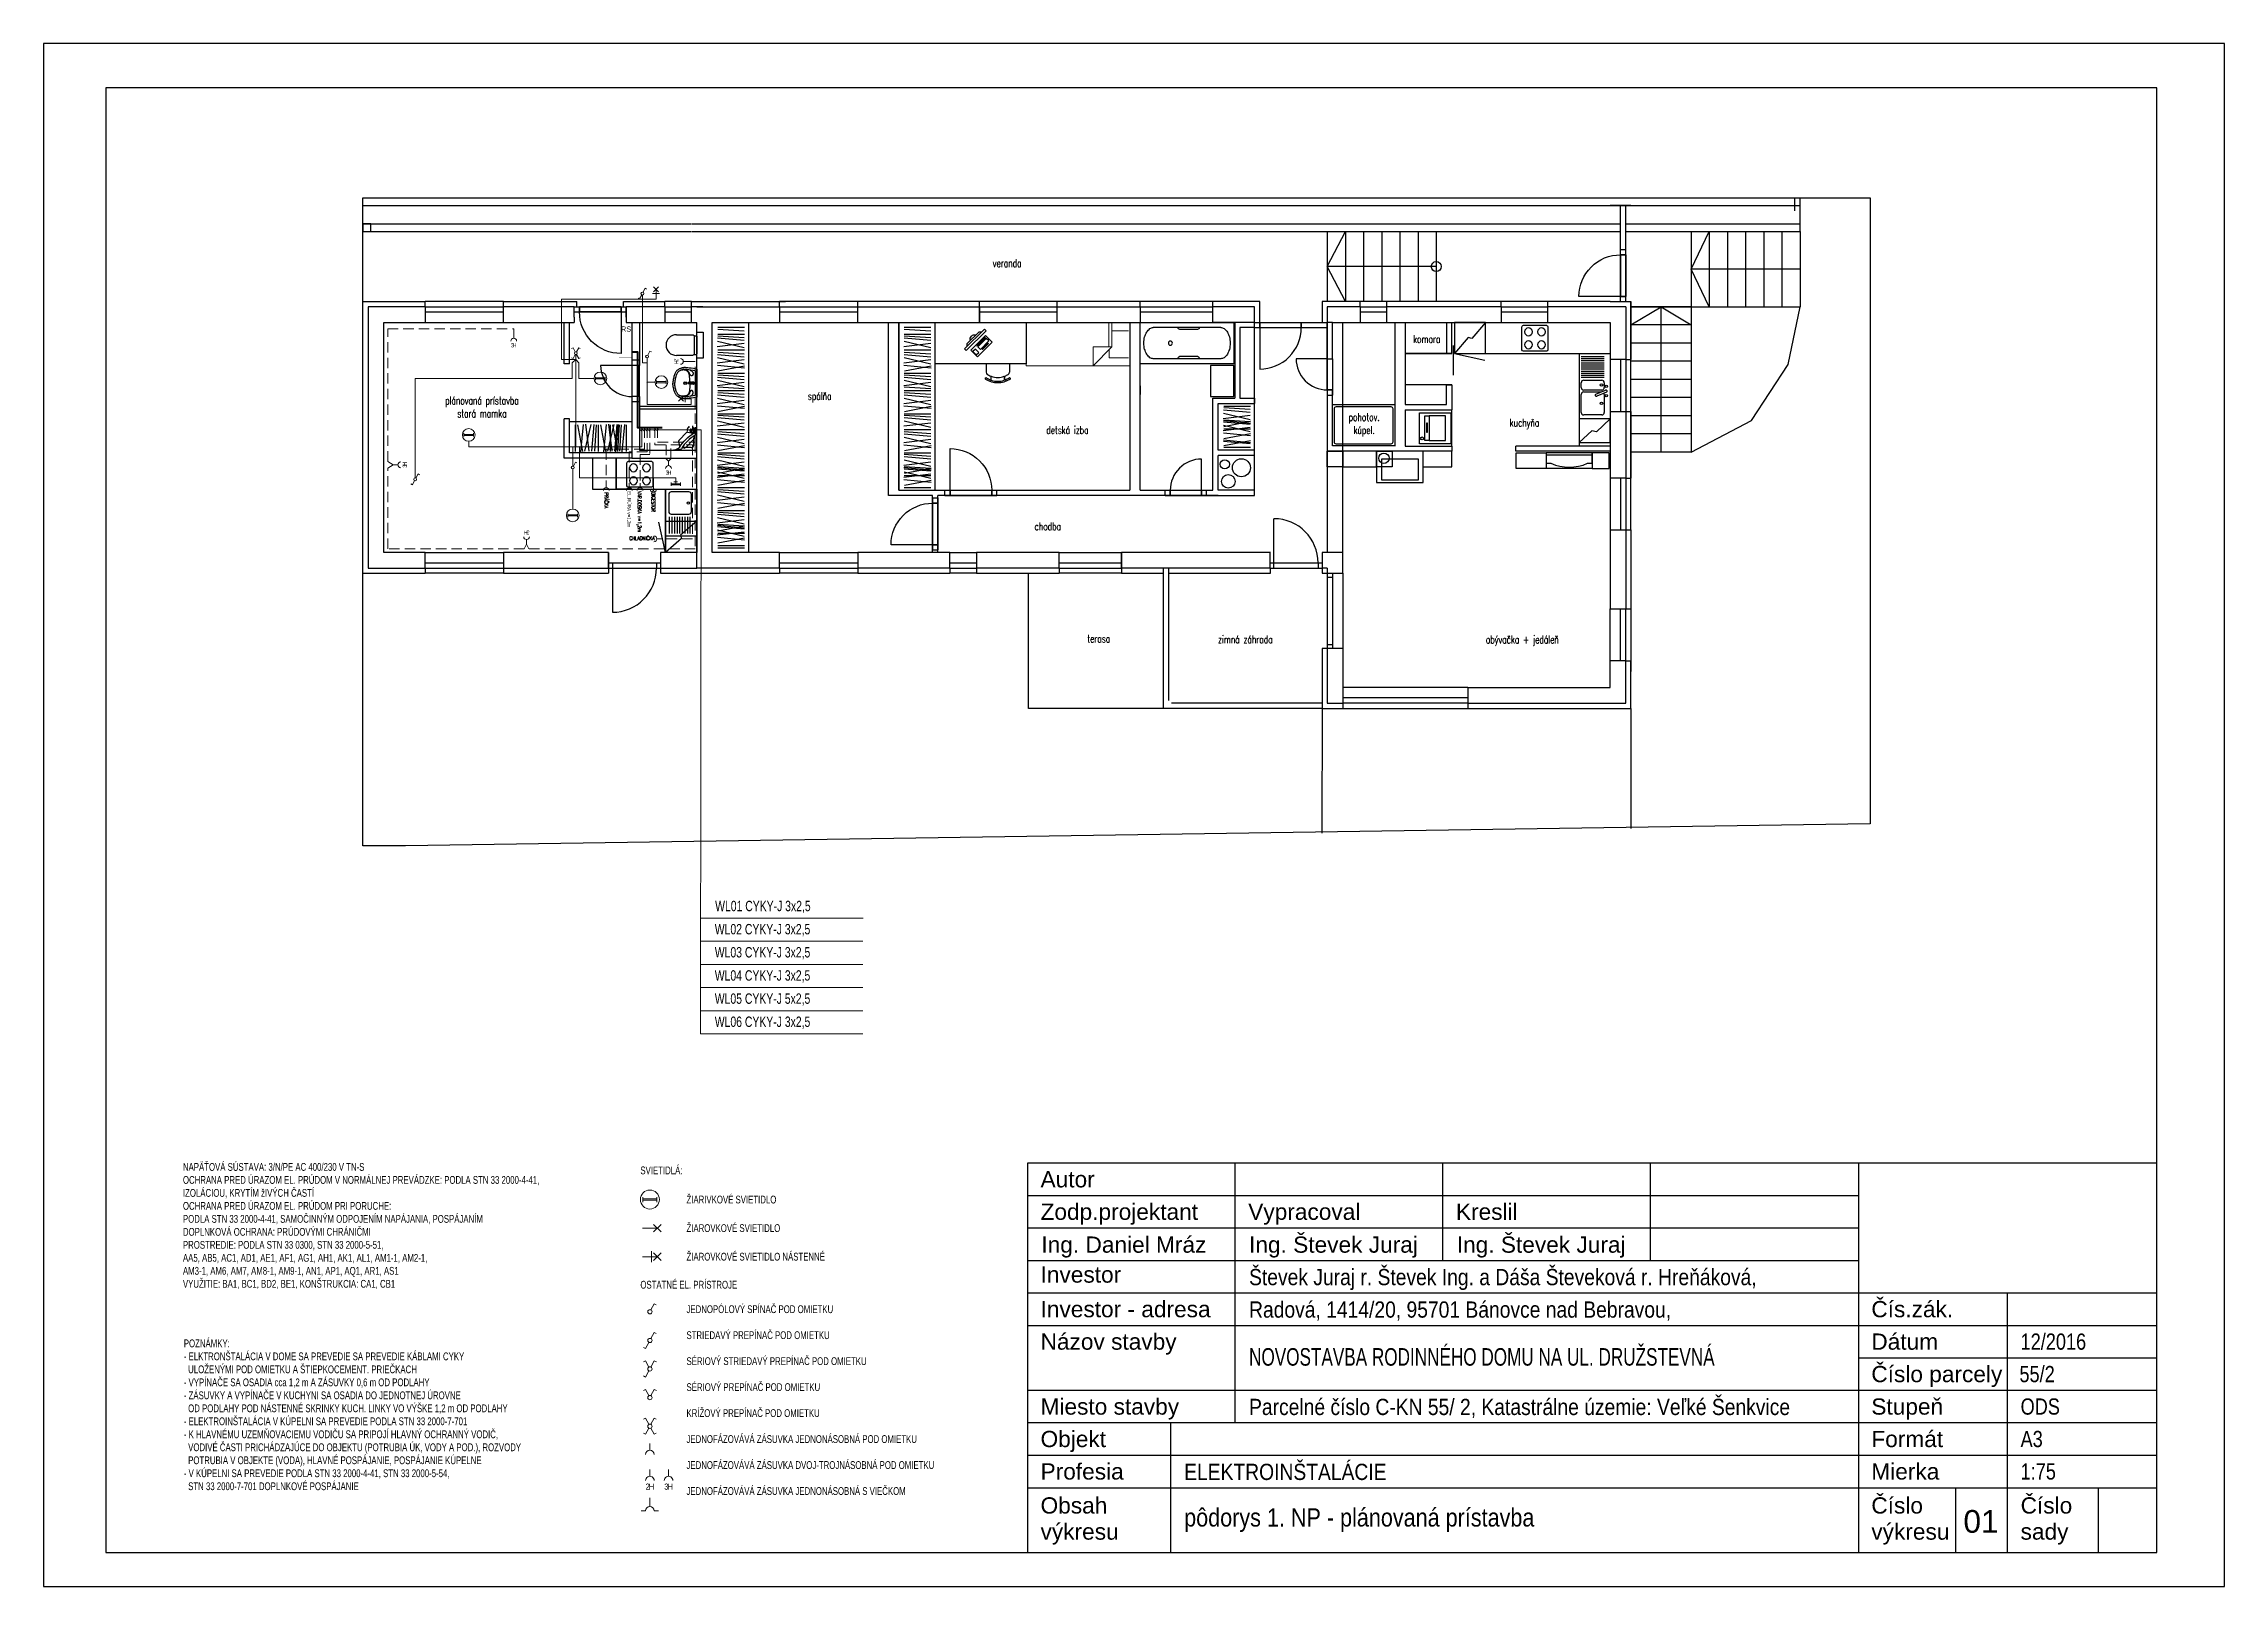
# Model space of a CAD drawing. Header units: millimetres. Extents: x -46602525 to 119548367, y -46665079 to 96925382.
# Drawn here: x -22803 to 19197, y -41137 to -11437 of the extents above; entities that cross this region are included whole.
import ezdxf
from ezdxf.lldxf.tags import DXFTag

# ---------------------------------------------------------------- set-up
doc = ezdxf.new("R2010")
doc.units = ezdxf.units.MM
doc.linetypes.add('HIDDEN', pattern=[9.525, 6.35, -3.175])
doc.linetypes.add('HIDDENNEW', pattern=[60, 40, -20])
for name, color, linetype in [('DIM_100', 64, 'Continuous'), ('DVE_REZ', 1, 'Continuous'), ('HRS', 1, 'Continuous'), ('KOTY', 2, 'Continuous'), ('MUR-POH', 64, 'Continuous'), ('MUR_POH', 64, 'Continuous'), ('MUR_REZ', 3, 'Continuous'), ('NAB_MOB', 1, 'Continuous'), ('NAB_ZAR', 14, 'Continuous'), ('POP', 7, 'Continuous'), ('POP_100', 8, 'Continuous'), ('RAM_100', 160, 'Continuous'), ('ROZPISKA100', 7, 'Continuous'), ('SAN-POH', 151, 'Continuous'), ('SAN_POH', 151, 'Continuous'), ('TXT_50_MIESTN', 7, 'Continuous')]:
    doc.layers.add(name, color=color, linetype=linetype)
for name, color, linetype, lineweight in [('EL_SVE', 5, 'Continuous', 18), ('EL_SVE_PRVKY', 6, 'Continuous', 9), ('EL_ZAS', 5, 'HIDDENNEW', 18), ('EL_ZAS_PRVKY', 6, 'Continuous', 9), ('KABELAZ_POPIS', 4, 'Continuous', 9), ('namjestaj', 251, 'Continuous', 5)]:
    doc.layers.add(name, color=color, linetype=linetype, lineweight=lineweight)
doc.styles.add('ARIAL', font='arial.ttf', dxfattribs={"height": 250})
doc.styles.add('ROMANS', font='arial.ttf', dxfattribs={"width": 0.85})
doc.styles.add('SIMPLEX', font='SIMPLEX.SHX', dxfattribs={"width": 0.7})
doc.styles.get("Standard").update_dxf_attribs({"font": 'arial.ttf'})
doc.styles.add('TR-ELEC', font='TXT', dxfattribs={"width": 0.75, "height": 2})
tags = doc.linetypes.add('DASHED', pattern=[0.75, 0.5, -0.25]).pattern_tags.tags
tags[6:7] = [DXFTag(74, 4), DXFTag(75, 0), DXFTag(340, '0'), DXFTag(46, 1.0), DXFTag(50, 0.0), DXFTag(44, 0.0), DXFTag(45, 0.0)]
tags[4:5] = [DXFTag(74, 4), DXFTag(75, 0), DXFTag(340, '0'), DXFTag(46, 1.0), DXFTag(50, 0.0), DXFTag(44, 0.0), DXFTag(45, 0.0)]

msp = doc.modelspace()

# ---------------------------------------------------------------- texts
at = {"layer": 'DIM_100', "color": 1, "char_height": 150, "attachment_point": 5, "style": 'SIMPLEX'}
for s, insert in [('{veranda\\P}', (-4246, -15664)), ('{komora}', (3835, -17124)), ('{plánovaná prístavba\\Pstará mamka}', (-14361, -18433)), ('{spálňa}', (-7856, -18247)), ('{detská izba}', (-3085, -18877)), ('{chodba}', (-3463, -20730)), ('{terasa}', (-2482, -22893)), ('{zimná záhrada}', (341, -22907)), ('{obývačka + jedáleň}', (5676, -22933))]:
    msp.add_mtext(s, dxfattribs=dict(at, insert=insert))
for s, insert, width in [('{pohotov. kúpel.}', (2629, -18777), 709.84), ('{kuchyňa}', (5718, -18759), 850.16)]:
    msp.add_mtext(s, dxfattribs=dict(at, insert=insert, width=width))
at = {"layer": 'DIM_100', "color": 1, "lineweight": 9, "insert": (-11963, -20231), "char_height": 70, "width": 261.18, "attachment_point": 5, "rotation": 270, "style": 'SIMPLEX'}
msp.add_mtext('{\\C2;PRÁČKA}', dxfattribs=at)
at = {"layer": 'DIM_100', "color": 1, "lineweight": 9, "char_height": 70, "attachment_point": 5, "rotation": 270}
for s, insert, style in [('{\\C2;EL.RÚRA v=1,2m}', (-11534, -20401), 'TR-ELEC'), ('{\\P\\C2;VAR.DOSKA v=1,2m}', (-11278, -20446), 'SIMPLEX'), ('{\\C2;DIGESTOR}', (-11059, -20263), 'SIMPLEX')]:
    msp.add_mtext(s, dxfattribs=dict(at, insert=insert, style=style))
at = {"layer": 'DIM_100', "color": 1, "lineweight": 9, "insert": (-11279, -20958), "char_height": 70, "attachment_point": 5, "style": 'SIMPLEX'}
msp.add_mtext('{\\C2;CHLADNIČKA}', dxfattribs=at)
at = {"layer": 'HRS', "ltscale": 5, "insert": (-11683, -16882), "char_height": 100, "width": 332.87, "attachment_point": 1}
msp.add_mtext('{RS}', dxfattribs=at)
at = {"layer": 'ROZPISKA100'}
for s, height, style, p in [('Autor', 312.5, 'ARIAL', (-3603, -33456)), ('Zodp.projektant', 312.5, 'ARIAL', (-3603, -34081)), ('Vypracoval', 312.5, 'ARIAL', (397, -34081)), ('Kreslil', 312.5, 'ARIAL', (4397, -34081)), ('Ing. Daniel Mráz', 312.5, 'ROMANS', (-3587, -34714)), ('Ing. Števek Juraj', 312.5, 'ROMANS', (413, -34714)), ('Ing. Števek Juraj', 312.5, 'ROMANS', (4413, -34714)), ('Investor', 312.5, 'ARIAL', (-3603, -35290)), ('Investor - adresa', 312.5, 'ARIAL', (-3603, -35956)), ('Čís.zák.', 312.5, 'ARIAL', (12397, -35956)), ('Názov stavby', 312.5, 'ARIAL', (-3603, -36581)), ('Dátum', 312.5, 'ARIAL', (12397, -36581)), ('Číslo parcely', 312.5, 'ARIAL', (12397, -37206)), ('Miesto stavby', 312.5, 'ARIAL', (-3603, -37831)), ('Stupeň', 312.5, 'ARIAL', (12397, -37831)), ('Objekt', 312.5, 'ARIAL', (-3603, -38456)), ('Formát', 312.5, 'ARIAL', (12397, -38456)), ('Profesia', 312.5, 'ARIAL', (-3603, -39081)), ('Mierka', 312.5, 'ARIAL', (12397, -39081)), ('Obsah', 312.5, 'ARIAL', (-3603, -39735)), ('Číslo', 312.5, 'ARIAL', (12397, -39735)), ('Číslo', 312.5, 'ARIAL', (15272, -39735)), ('01', 437.5, 'ROMANS', (14170, -40105)), ('výkresu', 312.5, 'ARIAL', (-3603, -40238)), ('výkresu', 312.5, 'ARIAL', (12397, -40238)), ('sady', 312.5, 'ARIAL', (15272, -40238))]:
    msp.add_text(s, height=height, dxfattribs=dict(at, style=style)).set_placement(p)
at = {"layer": 'ROZPISKA100', "style": 'ROMANS'}
for s, height, width, p in [('Števek Juraj r. Števek Ing. a Dáša Števeková r. Hreňáková, ', 312.5, 0.85, (413, -35339)), ('Radová, 1414/20, 95701 Bánovce nad Bebravou,', 312.5, 0.85, (413, -35964)), ('NOVOSTAVBA RODINNÉHO DOMU NA UL. DRUŽSTEVNÁ', 337.5, 0.7, (413, -36888)), ('Parcelné číslo C-KN 55/ 2, Katastrálne územie:^JVeľké Šenkvice', 312.5, 0.85, (413, -37839)), ('ELEKTROINŠTALÁCIE', 312.5, 0.85, (-837, -39089)), ('pôdorys 1. NP - plánovaná prístavba', 350, 0.85, (-837, -39985))]:
    msp.add_text(s, height=height, dxfattribs=dict(at, width=width)).set_placement(p)
at = {"layer": 'ROZPISKA100', "width": 0.8}
for tag, p, s in [('12/2016', (15272, -36581), 'DÁTUM'), ('55/2', (15250, -37206), 'ARCH.ČÍSLO'), ('ODS', (15272, -37831), 'STUPEŇ'), ('A3', (15272, -38456), 'FORMÁT'), ('1:75', (15272, -39081), 'MIERKA')]:
    msp.add_attdef(tag, p, s, height=312.5, dxfattribs=at)
at = {"layer": 'TXT_50_MIESTN', "linetype": 'Continuous', "lineweight": 9, "ltscale": 5, "style": 'TR-ELEC', "width": 0.75}
for s, p in [('SVIETIDLÁ:', (-11310, -33204)), ('ŽIARIVKOVÉ SVIETIDLO', (-10422, -33765)), ('ŽIAROVKOVÉ SVIETIDLO', (-10422, -34315)), ('ŽIAROVKOVÉ SVIETIDLO NÁSTENNÉ', (-10422, -34865))]:
    msp.add_text(s, height=150, dxfattribs=at).set_placement(p)
at = {"layer": 'TXT_50_MIESTN', "ltscale": 5, "char_height": 200, "width": 4258.46, "attachment_point": 1, "style": 'TR-ELEC'}
for s, insert in [('{WL01 CYKY-J 3x2,5}', (-9870, -27939)), ('{WL02 CYKY-J 3x2,5}', (-9877, -28385)), ('{WL03 CYKY-J 3x2,5}', (-9877, -28830)), ('{WL04 CYKY-J 3x2,5}', (-9877, -29276)), ('{WL05 CYKY-J 5x2,5}', (-9877, -29722)), ('{WL06 CYKY-J 3x2,5}', (-9877, -30167))]:
    msp.add_mtext(s, dxfattribs=dict(at, insert=insert))
at = {"layer": 'TXT_50_MIESTN', "lineweight": 9, "ltscale": 5, "char_height": 150, "attachment_point": 1, "style": 'TR-ELEC'}
for s, insert, width in [('{NAPÄŤOVÁ SÚSTAVA: 3/N/PE AC 400/230 V TN-S\\POCHRANA PRED ÚRAZOM EL. PRÚDOM V NORMÁLNEJ PREVÁDZKE: PODLA STN 33 2000-4-41, IZOLÁCIOU, KRYTÍM žIVÝCH ČASTÍ\\POCHRANA PRED ÚRAZOM EL. PRÚDOM PRI PORUCHE: \\PPODLA STN 33 2000-4-41, SAMOČINNÝM ODPOJENÍM NAPÁJANIA, POSPÁJANÍM\\PDOPLNKOVÁ OCHRANA: PRÚDOVÝMI CHRÁNIČMI\\PPROSTREDIE: PODLA STN 33 0300, STN 33 2000-5-51, \\PAA5, AB5, AC1, AD1, AE1, AF1, AG1, AH1, AK1, AL1, AM1-1, AM2-1, \\PAM3-1, AM6, AM7, AM8-1, AM9-1, AN1, AP1, AQ1, AR1, AS1\\PVYUŽITIE: BA1, BC1, BD2, BE1, KONŠTRUKCIA: CA1, CB1}', (-20120, -32987), 7552.59), ('{OSTATNÉ EL. PRÍSTROJE}', (-11310, -35255), 4247.74), ('{JEDNOPÓLOVÝ SPÍNAČ POD OMIETKU\\P\\PSTRIEDAVÝ PREPÍNAČ POD OMIETKU\\P\\PSÉRIOVÝ STRIEDAVÝ PREPÍNAČ POD OMIETKU\\P\\PSÉRIOVÝ PREPÍNAČ POD OMIETKU\\P\\PKRÍŽOVÝ PREPÍNAČ POD OMIETKU\\P\\PJEDNOFÁZOVÁVÁ ZÁSUVKA JEDNONÁSOBNÁ POD OMIETKU\\P\\PJEDNOFÁZOVÁVÁ ZÁSUVKA DVOJ-TROJNÁSOBNÁ POD OMIETKU\\P\\PJEDNOFÁZOVÁVÁ ZÁSUVKA JEDNONÁSOBNÁ S VIEČKOM}', (-10422, -35726), 5979.03), ('{POZNÁMKY:\\P- ELKTRONŠTALÁCIA V DOME SA PREVEDIE SA PREVEDIE KÁBLAMI CYKY \\P  ULOŽENÝMI POD OMIETKU A ŠTIEPKOCEMENT. PRIEČKACH\\P- VYPÍNAČE SA OSADIA cca 1,2 m A ZÁSUVKY 0,6 m OD PODLAHY\\P- ZÁSUVKY A VYPÍNAČE V KUCHYNI SA OSADIA DO JEDNOTNEJ ÚROVNE \\P  OD PODLAHY POD NÁSTENNÉ SKRINKY KUCH. LINKY VO VÝŠKE 1,2 m OD PODLAHY\\P- ELEKTROINŠTALÁCIA V KÚPELNI SA PREVEDIE PODLA STN 33 2000-7-701\\P- K HLAVNÉMU UZEMŇOVACIEMU VODIČU SA PRIPOJÍ HLAVNÝ OCHRANNÝ VODIČ, \\P  VODIVÉ ČASTI PRICHÁDZAJÚCE DO OBJEKTU (POTRUBIA ÚK, VODY A POD.), ROZVODY \\P  POTRUBIA V OBJEKTE (VODA), HLAVNÉ POSPÁJANIE, POSPÁJANIE KÚPELNE\\P- V KÚPELNI SA PREVEDIE PODLA STN 33 2000-4-41, STN 33 2000-5-54, \\P  STN 33 2000-7-701 DOPLNKOVÉ POSPÁJANIE}', (-20103, -36384), 11319.65)]:
    msp.add_mtext(s, dxfattribs=dict(at, insert=insert, width=width))

# ---------------------------------------------------------------- blocks, each defined once
blk = doc.blocks.new('HFHF')
at = {"layer": 'NAB_MOB', "linetype": 'Continuous'}
for p, q in [((435325, -333031), (434885, -333031)), ((434855, -333061), (434855, -333501)), ((435355, -333501), (435355, -333061)), ((434885, -333531), (435325, -333531))]:
    blk.add_line(p, q, dxfattribs=at)
for centre in [(434980, -333156), (434980, -333406), (435230, -333156), (435230, -333406)]:
    blk.add_circle(centre, 75, dxfattribs=at)
for centre, start, end in [((434885, -333061), 90, 180), ((435325, -333061), 0, 90), ((434885, -333501), 180, 270), ((435325, -333501), 270, 0)]:
    blk.add_arc(centre, 30, start, end, dxfattribs=at)
blk = doc.blocks.new('chlad')
at = {"layer": 'SAN_POH', "ltscale": 0.01}
for points in [[(45165597, -2791741), (45166197, -2791741), (45166197, -2791141), (45165597, -2791141), (45165597, -2791741)], [(45165597, -2791141), (45165907, -2791408), (45165887, -2791475), (45166197, -2791741)], [(45166197, -2791742), (45166327, -2791156)]]:
    blk.add_lwpolyline(points, dxfattribs=at)
blk = doc.blocks.new('drez2')
at = {"layer": 'SAN_POH'}
for p, q in [((45169980, -2774488), (45169980, -2774932)), ((45170020, -2774488), (45170020, -2774932)), ((45170060, -2774488), (45170060, -2774932)), ((45170100, -2774488), (45170100, -2774932)), ((45170140, -2774488), (45170140, -2774932)), ((45170180, -2774488), (45170180, -2774932)), ((45170220, -2774488), (45170220, -2774932)), ((45170260, -2774488), (45170260, -2774932)), ((45170300, -2774488), (45170300, -2774932)), ((45170340, -2774488), (45170340, -2774932)), ((45170380, -2774488), (45170380, -2774932)), ((45170481, -2774488), (45170570, -2774488)), ((45170701, -2774650), (45170621, -2774462)), ((45170632, -2774436), (45170632, -2774436)), ((45170658, -2774447), (45170738, -2774634)), ((45170706, -2774488), (45171050, -2774488)), ((45170431, -2774882), (45170431, -2774538)), ((45170570, -2774932), (45170481, -2774932)), ((45170620, -2774538), (45170620, -2774882)), ((45170656, -2774882), (45170656, -2774543)), ((45171050, -2774932), (45170706, -2774932)), ((45170728, -2774661), (45170728, -2774661)), ((45171100, -2774538), (45171100, -2774882))]:
    blk.add_line(p, q, dxfattribs=at)
for centre, radius in [((45170522, -2774541), 24.6), ((45170550, -2774449), 22.6), ((45170728, -2774449), 22.6), ((45170875, -2774541), 24.6)]:
    blk.add_circle(centre, radius, dxfattribs=at)
for centre, radius, start, end in [((45170481, -2774538), 50, 90, 180), ((45170570, -2774538), 50, 0, 90), ((45170640, -2774454), 20, 113.0488, 203.0488), ((45170640, -2774454), 20, 23.0488, 113.0488), ((45170706, -2774538), 50, 90, 122.4903), ((45171050, -2774538), 50, 0, 90), ((45170481, -2774882), 50, 180, 270), ((45170570, -2774882), 50, 270, 0), ((45170706, -2774882), 50, 180, 270), ((45170720, -2774642), 20, 203.0488, 293.0488), ((45170720, -2774642), 20, 293.0488, 23.0488), ((45171050, -2774882), 50, 270, 0)]:
    blk.add_arc(centre, radius, start, end, dxfattribs=at)
blk = doc.blocks.new('FJFJF')
at = {"layer": 'NAB_ZAR'}
for points in [[(387113, -272900), (387113, -272945), (387653, -272945), (387653, -272900), (387113, -272900)], [(387581, -272900), (387545, -272865), (387221, -272865), (387185, -272900)], [(387213, -273022), (387443, -273022), (387443, -273032), (387213, -273032), (387213, -273022)], [(387213, -273052), (387443, -273052), (387443, -273122), (387213, -273122), (387213, -273052)], [(387253, -273142), (387413, -273142), (387413, -273152), (387253, -273152), (387253, -273142)], [(387503, -273052), (387573, -273052), (387573, -273142), (387503, -273142), (387503, -273052)]]:
    blk.add_lwpolyline(points, dxfattribs=at)
blk.add_lwpolyline([(387183, -273182), (387183, -273002), (387583, -273002), (387583, -273182)], close=True, dxfattribs=at)
blk.add_arc((387383, -272905), 86.1, 27.7073, 152.2927, dxfattribs=at)
blk = doc.blocks.new('vana_1800')
at = {"layer": 'SAN-POH'}
for p, q in [((873697, 2857932), (872897, 2857932)), ((872897, 2857932), (872897, 2856132)), ((872997, 2857682), (872997, 2856382)), ((873597, 2857682), (873597, 2856382)), ((873697, 2856132), (873697, 2857932)), ((873017, 2857272), (873037, 2857232)), ((873577, 2857272), (873557, 2857232)), ((873037, 2856892), (873017, 2856852)), ((873037, 2857232), (873037, 2856892)), ((873557, 2857232), (873557, 2856892)), ((873557, 2856892), (873577, 2856852)), ((872897, 2856132), (873697, 2856132))]:
    blk.add_line(p, q, dxfattribs=at)
blk.add_circle((873297, 2856712), 40, dxfattribs=at)
for centre, radius, start, end in [((873109, 2857682), 112, 145.4218, 180), ((873198, 2857620), 221, 121.0027, 145.4218), ((873258, 2857521), 336, 103.9775, 121.0027), ((873297, 2857365), 498, 90, 103.9775), ((873297, 2857365), 498, 76.0225, 90), ((873336, 2857521), 336, 58.9973, 76.0225), ((873395, 2857620), 221, 34.5782, 58.9973), ((873485, 2857682), 112, 0, 34.5782), ((873109, 2856382), 112, 180, 214.5782), ((873198, 2856444), 221, 214.5782, 238.9973), ((873258, 2856543), 336, 238.9973, 256.0225), ((873297, 2856699), 498, 256.0225, 270), ((873297, 2856699), 498, 270, 283.9775), ((873336, 2856543), 336, 283.9775, 301.0027), ((873395, 2856444), 221, 301.0027, 325.4218), ((873485, 2856382), 112, 325.4218, 0)]:
    blk.add_arc(centre, radius, start, end, dxfattribs=at)
blk = doc.blocks.new('drez')
at = {"layer": 'SAN_POH', "linetype": 'Continuous'}
for p, q in [((45166197, -2789667), (45167097, -2789667)), ((45166197, -2790267), (45166197, -2789667)), ((45167047, -2789790), (45166727, -2789790)), ((45167047, -2789840), (45166727, -2789840)), ((45167047, -2789890), (45166727, -2789890)), ((45167047, -2789940), (45166727, -2789940)), ((45167047, -2789990), (45166727, -2789990)), ((45167047, -2790040), (45166727, -2790040)), ((45167097, -2789667), (45167097, -2790267)), ((45167097, -2790267), (45166197, -2790267)), ((45167047, -2790090), (45166727, -2790090)), ((45167047, -2790140), (45166727, -2790140)), ((45167047, -2790190), (45166727, -2790190))]:
    blk.add_line(p, q, dxfattribs=at)
blk.add_lwpolyline([(45166297, -2790207), (45166627, -2790207, 0.414214), (45166677, -2790157), (45166677, -2789817, 0.414214), (45166627, -2789767), (45166297, -2789767, 0.414214), (45166247, -2789817), (45166247, -2790157, 0.414214)], format="xyb", close=True, dxfattribs=at)
blk.add_circle((45166462, -2789828), 24, dxfattribs=at)
blk = doc.blocks.new('Z_RAM_A_3_hp 1220')
at = {"layer": 'POP', "linetype": 'Continuous'}
blk.add_lwpolyline([(-288.5, -408), (-6.5, -408), (-6.5, -13), (-288.5, -13)], close=True, dxfattribs=at)
at = {"layer": 'RAM_100', "color": 240, "linetype": 'Continuous'}
blk.add_lwpolyline([(-297, -420), (0, -420), (0, 0), (-297, 0)], close=True, dxfattribs=at)
at = {"layer": 'RAM_100', "linetype": 'Continuous'}
blk.add_lwpolyline([(-288.5, -13), (-288.5, -408), (-6.5, -408), (-6.5, -13)], close=True, dxfattribs=at)
blk = doc.blocks.new('umyv')
at = {"layer": 'SAN_POH', "ltscale": 0.01}
for points in [[(95983, 17759), (95983, 17302), (96583, 17302), (96583, 17759), (95983, 17759)], [(96583, 17759), (96317, 17510), (96227, 17529), (95983, 17302)]]:
    blk.add_lwpolyline(points, dxfattribs=at)
blk = doc.blocks.new('zasuvka')
at = {"layer": 'EL_ZAS_PRVKY'}
blk.add_line((59980, -18927), (59980, -19014), dxfattribs=at)
blk.add_arc((59980, -19069), 55.3, 0, 180, dxfattribs=at)
blk = doc.blocks.new('Zasuvka_Ramcek')
at = {"layer": 'EL_ZAS_PRVKY', "ltscale": 5, "rotation": 360}
blk.add_blockref('zasuvka', (-1311, 1363), dxfattribs=at)
at = {"layer": 'EL_ZAS_PRVKY', "ltscale": 5, "insert": (58669, -17745), "char_height": 80, "width": 55.34, "attachment_point": 1, "style": 'TR-ELEC'}
blk.add_mtext('{\\pxqr;H}', dxfattribs=at)
at = {"layer": 'EL_ZAS_PRVKY', "ltscale": 5, "style": 'TR-ELEC', "width": 0.75}
blk.add_attdef('Z', (58614, -17825), '', height=80, dxfattribs=at)
blk = doc.blocks.new('Digestor')
at = {"layer": 'EL_ZAS_PRVKY'}
for centre in [(59009, -17563), (59064, -17563)]:
    blk.add_circle(centre, 27.6, dxfattribs=at)
blk = doc.blocks.new('Ziarivkova trubica')
at = {"layer": 'EL_ZAS', "ltscale": 5}
h = blk.add_hatch(color=256, dxfattribs=at)
h.set_gradient(color1=(255, 0, 0), color2=(255, 0, 0))
h.paths.add_polyline_path([(59737, -18046), (59737, -18026), (59920, -18026), (59920, -18046)])
at = {"layer": 'EL_SVE', "color": 1, "ltscale": 5}
for p, q in [((59737, -18004), (59737, -18068)), ((59920, -18004), (59920, -18068))]:
    blk.add_line(p, q, dxfattribs=at)
at = {"layer": 'EL_SVE', "ltscale": 5}
for p, q in [((59864, -17990), (59793, -17990)), ((59828, -18026), (59828, -17954))]:
    blk.add_line(p, q, dxfattribs=at)
at = {"layer": 'EL_SVE', "color": 1, "ltscale": 5}
blk.add_lwpolyline([(59737, -18046), (59737, -18026), (59920, -18026), (59920, -18046)], close=True, dxfattribs=at)
blk = doc.blocks.new('ziarivkove_svetlo')
at = {"layer": 'EL_SVE', "color": 5, "ltscale": 5}
for p, q in [((59026, -20321), (59026, -20385)), ((59210, -20321), (59210, -20385))]:
    blk.add_line(p, q, dxfattribs=at)
blk.add_lwpolyline([(59026, -20363), (59026, -20343), (59210, -20343), (59210, -20363)], close=True, dxfattribs=at)
at = {"layer": 'EL_SVE', "color": 1, "ltscale": 5}
blk.add_circle((59118, -20353), 122, dxfattribs=at)
blk = doc.blocks.new('1Pvypinac')
at = {"layer": 'EL_SVE_PRVKY'}
for p, q in [((59172, -17505), (59214, -17426)), ((59214, -17426), (59242, -17440))]:
    blk.add_line(p, q, dxfattribs=at)
blk.add_circle((59160, -17529), 27.4, dxfattribs=at)
blk = doc.blocks.new('Ziarovkove svietidlo')
at = {"layer": 'EL_SVE_PRVKY'}
for p, q in [((58915, -17703), (59011, -17608)), ((58915, -17608), (59011, -17703)), ((58963, -17656), (58772, -17656))]:
    blk.add_line(p, q, dxfattribs=at)
blk = doc.blocks.new('Ziarovkove svietidlo na stenu')
at = {"layer": 'EL_SVE_PRVKY', "ltscale": 5}
blk.add_line((58884, -17771), (58884, -17910), dxfattribs=at)
at = {"layer": 'EL_ZAS', "ltscale": 5}
blk.add_blockref('Ziarovkove svietidlo', (0, -185), dxfattribs=at)
blk = doc.blocks.new('Striedavy prepinac')
at = {"layer": 'EL_SVE_PRVKY'}
for p, q in [((57466, -21178), (57439, -21164)), ((57509, -21099), (57466, -21178))]:
    blk.add_line(p, q, dxfattribs=at)
at = {"layer": 'EL_ZAS', "ltscale": 5}
blk.add_blockref('1Pvypinac', (-1638, -3546), dxfattribs=at)
blk = doc.blocks.new('SerPrepinac')
at = {"layer": 'EL_SVE_PRVKY'}
for p, q in [((58921, -17425), (58893, -17439)), ((58963, -17504), (58921, -17425)), ((58989, -17504), (59031, -17425)), ((59031, -17425), (59059, -17439))]:
    blk.add_line(p, q, dxfattribs=at)
blk.add_circle((58976, -17529), 27.6, dxfattribs=at)
blk = doc.blocks.new('Krížový prepínač')
at = {"layer": 'EL_SVE_PRVKY'}
for p, q in [((57954, -21243), (57912, -21322)), ((57980, -21243), (58022, -21322)), ((57912, -21322), (57884, -21309)), ((58022, -21322), (58050, -21309))]:
    blk.add_line(p, q, dxfattribs=at)
at = {"layer": 'EL_ZAS', "ltscale": 5}
blk.add_blockref('SerPrepinac', (-1009, -3690), dxfattribs=at)
blk = doc.blocks.new('Seriovy striedavy prepinac')
at = {"layer": 'EL_SVE_PRVKY'}
for p, q in [((56958, -20591), (56931, -20577)), ((57001, -20512), (56958, -20591))]:
    blk.add_line(p, q, dxfattribs=at)
at = {"layer": 'EL_ZAS', "ltscale": 5}
blk.add_blockref('SerPrepinac', (-1962, -2959), dxfattribs=at)
blk = doc.blocks.new('zasuvka s vieckom')
at = {"layer": 'EL_ZAS_PRVKY'}
for p, q in [((44826, -23724), (44881, -23724)), ((44937, -23557), (44937, -23668)), ((44992, -23724), (45048, -23724))]:
    blk.add_line(p, q, dxfattribs=at)
blk.add_arc((44937, -23724), 55.4, 0, 180, dxfattribs=at)

# ---------------------------------------------------------------- linework, layer by layer
at = {"const_width": 10.7}
for points in [[(-11277, -16357, 1), (-11267, -16357, 1)], [(-12557, -17521, 1), (-12547, -17521, 1)], [(-11187, -17585, 1), (-11176, -17585, 1)], [(-11187, -17954, 1), (-11176, -17954, 1)], [(-12619, -19197, 1), (-12608, -19197, 1)], [(-12557, -19197, 1), (-12547, -19197, 1)], [(-12490, -19197, 1), (-12479, -19197, 1)], [(-10258, -19110, 1), (-10248, -19110, 1)], [(-11066, -19796, 1), (-11055, -19796, 1)]]:
    msp.add_lwpolyline(points, format="xyb", close=True, dxfattribs=at)
at = {"layer": 'DVE_REZ', "color": 8, "linetype": 'ByBlock'}
for p, q in [((7567, -16303), (7667, -16303)), ((-12483, -16503), (-12483, -16603))]:
    msp.add_line(p, q, dxfattribs=at)
for points in [[(7567, -16303), (6767, -16303, -0.414214), (7567, -15503)], [(7567, -16303), (6767, -16303, -0.414214), (7567, -15503)], [(-11683, -16603), (-11683, -17403, -0.414214), (-12483, -16603)], [(-11475, -17631), (-12075, -17631, 0.414214), (-11475, -18231)], [(1918, -17502), (1318, -17502, 0.414214), (1918, -18102)], [(-5344, -20034), (-5344, -19234, -0.414214), (-4544, -20034)], [(-504, -20034), (-504, -19434, 0.414214), (-1104, -20034)], [(-5682, -21084), (-6482, -21084, -0.414214), (-5682, -20284)]]:
    msp.add_lwpolyline(points, format="xyb", dxfattribs=at)
for points in [[(7567, -15403), (7667, -15403)], [(7567, -15503), (7567, -15403)], [(7567, -15403), (7667, -15403)], [(7567, -15503), (7567, -15403)], [(7567, -15503), (7667, -15503)], [(7567, -16303), (7567, -15503)], [(7667, -15503), (7567, -15503)], [(7567, -15503), (7667, -15503)], [(7567, -15503), (7567, -16303)], [(7567, -15503), (7667, -15503)], [(7567, -16303), (7567, -15503)], [(7667, -15503), (7567, -15503)], [(7567, -15503), (7667, -15503)], [(7567, -15503), (7567, -16303)], [(7667, -15503), (7667, -15403)], [(7667, -15503), (7667, -15403)], [(7667, -15503), (7667, -15446)], [(7667, -15503), (7667, -15446)], [(7667, -15503), (7667, -16303)], [(7667, -16303), (7667, -15503)], [(7667, -15503), (7667, -16303)], [(7667, -16303), (7667, -15503)], [(7567, -16303), (7667, -16303)], [(7667, -16303), (7567, -16303)], [(7567, -16303), (7667, -16303)], [(-12583, -16503), (-12483, -16503)], [(-12583, -16603), (-12483, -16603)], [(-12483, -16503), (-11683, -16503)], [(-12483, -16603), (-12483, -16503)], [(-12483, -16503), (-12483, -16603)], [(-11683, -16503), (-12483, -16503)], [(-11683, -16603), (-12483, -16603)], [(-12483, -16603), (-11683, -16603)], [(-11683, -16603), (-11683, -16503)], [(-11683, -16503), (-11683, -16603)], [(-11683, -16503), (-11583, -16503)], [(-11683, -16603), (-11626, -16603)], [(-11683, -16603), (-11583, -16603)], [(-11475, -17632), (-11475, -18232)], [(-11325, -18232), (-11325, -17632)], [(-11925, -21434), (-10925, -21434)], [(-11925, -21534), (-10925, -21534)], [(-11850, -21434), (-11850, -21534)], [(-11850, -21534), (-11850, -22384)], [(-11000, -21434), (-11000, -21534)]]:
    msp.add_lwpolyline(points, dxfattribs=at)
at = {"layer": 'DVE_REZ', "color": 8, "linetype": 'ByBlock', "flags": 128}
for points in [[(-11325, -17532), (-11475, -17532)], [(-11325, -18332), (-11475, -18332)]]:
    msp.add_lwpolyline(points, dxfattribs=at)
at = {"layer": 'DVE_REZ', "color": 8, "linetype": 'ByBlock'}
msp.add_arc((-11850, -21534), 850, 270, 0, dxfattribs=at)
at = {"layer": 'EL_SVE', "ltscale": 5}
for p, q in [((-11009, -16357), (-11272, -16357)), ((-12613, -19624), (-12613, -20398))]:
    msp.add_line(p, q, dxfattribs=at)
at = {"layer": 'EL_SVE', "color": 5, "ltscale": 5}
for p, q in [((-11265, -33642), (-11265, -33738)), ((-10990, -33642), (-10990, -33738))]:
    msp.add_line(p, q, dxfattribs=at)
at = {"layer": 'EL_SVE', "ltscale": 5}
for points in [[(-12552, -17521), (-12832, -17521), (-12832, -16357), (-11515, -16357), (-11272, -16357), (-11272, -16277)], [(-11272, -16357), (-11272, -17585), (-11181, -17585)], [(-15646, -19797), (-15646, -17883), (-12622, -17883), (-12622, -17583), (-12552, -17521)], [(-12552, -17423), (-12552, -19197)], [(-12202, -17883), (-12493, -17883), (-12493, -17583), (-12552, -17521)], [(-11027, -17954), (-11181, -17954), (-11181, -17486)], [(-11181, -17954), (-11181, -18382), (-10334, -18382), (-10334, -18273)], [(-11282, -18825), (-11282, -19197), (-12613, -19197), (-12613, -19569)], [(-12613, -19197), (-14615, -19197), (-14615, -19090)], [(-12485, -19197), (-12485, -19796), (-10628, -19796), (-10628, -19839)], [(-11060, -20036), (-11060, -19796)]]:
    msp.add_lwpolyline(points, dxfattribs=at)
at = {"layer": 'EL_SVE', "color": 5, "ltscale": 5}
msp.add_lwpolyline([(-11265, -33705), (-11265, -33675), (-10990, -33675), (-10990, -33705)], close=True, dxfattribs=at)
at = {"layer": 'EL_SVE', "color": 1, "ltscale": 5}
msp.add_circle((-11127, -33690), 183, dxfattribs=at)
at = {"layer": 'EL_SVE_PRVKY'}
for p, q in [((-10984, -34242), (-11271, -34242)), ((-11056, -34314), (-10912, -34170)), ((-11056, -34170), (-10912, -34314))]:
    msp.add_line(p, q, dxfattribs=at)
at = {"layer": 'EL_SVE_PRVKY', "ltscale": 5}
msp.add_line((-11098, -34686), (-11098, -34894), dxfattribs=at)
at = {"layer": 'EL_ZAS', "ltscale": 5}
for p, q in [((-11181, -18829), (-11181, -19298)), ((-11181, -19298), (-11524, -19298)), ((-11524, -19298), (-11524, -19899))]:
    msp.add_line(p, q, dxfattribs=at)
for points in [[(-10978, -18825), (-10978, -19110), (-10253, -19110), (-10253, -21163), (-13458, -21163), (-13501, -21071), (-13547, -21163), (-16176, -21163), (-16176, -19613), (-16068, -19546), (-16176, -19483), (-16176, -16925), (-13746, -16925), (-13750, -17022)], [(-10253, -19110), (-10253, -19110), (-10253, -19059), (-10253, -17554), (-10397, -17554)], [(-11231, -18825), (-11231, -19247), (-11968, -19247), (-11968, -19899)], [(-11129, -18825), (-11129, -19348), (-11317, -19348), (-11317, -19899)], [(-11029, -18825), (-11029, -19160), (-10811, -19160)], [(-10811, -19160), (-10811, -19430), (-10768, -19474), (-10726, -19430), (-10726, -19160), (-10304, -19160), (-10304, -19474)], [(-10304, -19474), (-10304, -20971), (-10906, -20971)]]:
    msp.add_lwpolyline(points, dxfattribs=at)
at = {"layer": 'EL_ZAS', "linetype": 'Continuous', "lineweight": 40, "ltscale": 5}
msp.add_lwpolyline([(-11475, -17373), (-11367, -17373), (-11367, -18825), (-10891, -18825)], dxfattribs=at)
at = {"layer": 'HRS', "const_width": 3}
msp.add_lwpolyline([(-11721, -16803), (-11721, -17486), (-11475, -17486), (-11475, -16803)], close=True, dxfattribs=at)
at = {"layer": 'KABELAZ_POPIS', "ltscale": 5}
for p, q in [((-11299, -18891), (-11264, -18856)), ((-11249, -18891), (-11213, -18856)), ((-11198, -18891), (-11163, -18856)), ((-11148, -18891), (-11112, -18856)), ((-11046, -18891), (-11011, -18856)), ((-10996, -18891), (-10961, -18856)), ((-10145, -28273), (-7020, -28273)), ((-10152, -28719), (-7027, -28719)), ((-10152, -29165), (-7027, -29165)), ((-10152, -29610), (-7027, -29610)), ((-10152, -30056), (-7027, -30056)), ((-10152, -30501), (-7027, -30501))]:
    msp.add_line(p, q, dxfattribs=at)
msp.add_lwpolyline([(-11308, -18874), (-10137, -18874), (-10152, -30501)], dxfattribs=at)
at = {"layer": 'KOTY', "color": 8, "flags": 128}
for points in [[(3698, -18543), (4298, -18543), (4298, -19143), (3698, -19143)], [(3880, -18601), (3880, -19079), (3798, -19079), (3798, -18601)], [(3829, -18746), (3829, -18918), (3849, -18918), (3849, -18746)], [(3880, -18601), (3880, -19079), (4195, -19079), (4195, -18601)]]:
    msp.add_lwpolyline(points, close=True, dxfattribs=at)
msp.add_lwpolyline([(4318, -19184), (4318, -18484)], dxfattribs=at)
at = {"layer": 'KOTY', "color": 8}
msp.add_circle((3745, -19036), 27.6, dxfattribs=at)
at = {"layer": 'MUR-POH', "color": 8}
for points in [[(10927, -14653), (10927, -14403)], [(11025, -15053), (11025, -14403)], [(-16654, -16403), (-16654, -14903), (-10337, -14903)], [(-16654, -16403), (-16654, -14903), (-10337, -14903)], [(-16654, -15053), (-10337, -15053)], [(-16654, -15053), (-10337, -15053)], [(-10325, -14903), (1518, -14903)], [(-10325, -14903), (7568, -14903)], [(-10325, -15053), (1618, -15053)], [(-10325, -15053), (7568, -15053)], [(2268, -16403), (1918, -15728), (2268, -15053)], [(1918, -15053), (1918, -16403)], [(2268, -15053), (2268, -16403)], [(2617, -15053), (2617, -16403)], [(2967, -15053), (2967, -16403)], [(3317, -15053), (3317, -16403)], [(3667, -15053), (3667, -16403)], [(4018, -15053), (4018, -16403)], [(7667, -14903), (11025, -14903)], [(7667, -15053), (11026, -15053)], [(7667, -15053), (11025, -15053)], [(9276, -16503), (8926, -15778), (9276, -15053)], [(8926, -15053), (8926, -16503)], [(9275, -15053), (9275, -16503)], [(9276, -15053), (9276, -16503)], [(9625, -15053), (9625, -16503)], [(9975, -15053), (9975, -16503)], [(10325, -15053), (10325, -16503)], [(10675, -15053), (10675, -16503)], [(11025, -15053), (11025, -16503)], [(11026, -15053), (11026, -16503)], [(4018, -15728), (1918, -15728)], [(11026, -15778), (8926, -15778)], [(7768, -16853), (8347, -16503), (8926, -16853)], [(8926, -16503), (7768, -16503)], [(7768, -16503), (11026, -16503)], [(8347, -19306), (8347, -16503)], [(8926, -19303), (10091, -18690), (10798, -17616), (11025, -16503)], [(8926, -16503), (8926, -19305)], [(1918, -17503), (1918, -16803)], [(8926, -16853), (7768, -16853)], [(8926, -17202), (7768, -17202)], [(1918, -17503), (2018, -17503)], [(8926, -17552), (7768, -17552)], [(8926, -17902), (7768, -17902)], [(1918, -18103), (2018, -18103)], [(8926, -18252), (7768, -18252)], [(8926, -18603), (7768, -18603)], [(8926, -18952), (7768, -18952)], [(8926, -19303), (7768, -19303)], [(8926, -19305), (7768, -19305)], [(-5682, -21234), (-5682, -21084)], [(7768, -24234), (7768, -26550)]]:
    msp.add_lwpolyline(points, dxfattribs=at)
msp.add_circle((4018, -15728), 95.8, dxfattribs=at)
at = {"layer": 'MUR_POH', "color": 8}
for p, q in [((-4782, -16403), (-7124, -16403)), ((-1682, -16403), (-3282, -16403)), ((568, -16403), (-282, -16403)), ((7567, -16403), (7667, -16403)), ((7768, -17520), (7768, -16403)), ((7768, -17520), (7768, -16403)), ((-9831, -17267), (-9310, -17205)), ((-9825, -17103), (-9310, -17148)), ((-9823, -17166), (-9310, -17288)), ((-9821, -16895), (-9306, -16895)), ((-9821, -16937), (-9310, -16969)), ((-9821, -17032), (-9306, -17032)), ((-9821, -17061), (-9310, -17093)), ((-6238, -17267), (-5717, -17205)), ((-6232, -17103), (-5717, -17148)), ((-6230, -17166), (-5717, -17288)), ((-6228, -16895), (-5713, -16895)), ((-6228, -16937), (-5717, -16969)), ((-6228, -17032), (-5713, -17032)), ((-6228, -17061), (-5717, -17093)), ((-9831, -17583), (-9310, -17521)), ((-9827, -17628), (-9302, -17679)), ((-9825, -17419), (-9310, -17464)), ((-9823, -17482), (-9310, -17604)), ((-9821, -17335), (-9306, -17335)), ((-9821, -17377), (-9310, -17409)), ((-6238, -17583), (-5717, -17521)), ((-6234, -17628), (-5709, -17679)), ((-6232, -17419), (-5717, -17464)), ((-6230, -17482), (-5717, -17604)), ((-6228, -17335), (-5713, -17335)), ((-6228, -17377), (-5717, -17409)), ((-9831, -18019), (-9310, -17957)), ((-9825, -17855), (-9310, -17900)), ((-9823, -17918), (-9310, -18040)), ((-9821, -17784), (-9306, -17784)), ((-9821, -17813), (-9310, -17845)), ((-9821, -18047), (-9310, -18079)), ((-9817, -17737), (-9304, -17640)), ((-6238, -18019), (-5717, -17957)), ((-6232, -17855), (-5717, -17900)), ((-6230, -17918), (-5717, -18040)), ((-6228, -17784), (-5713, -17784)), ((-6228, -17813), (-5717, -17845)), ((-6228, -18047), (-5717, -18079)), ((-6224, -17737), (-5711, -17640)), ((-9831, -18362), (-9310, -18299)), ((-9827, -18407), (-9302, -18457)), ((-9825, -18198), (-9310, -18242)), ((-9823, -18261), (-9310, -18382)), ((-9821, -18113), (-9306, -18113)), ((-9821, -18155), (-9310, -18188)), ((-9817, -18516), (-9304, -18419)), ((-6238, -18362), (-5717, -18299)), ((-6234, -18407), (-5709, -18457)), ((-6232, -18198), (-5717, -18242)), ((-6230, -18261), (-5717, -18382)), ((-6228, -18113), (-5713, -18113)), ((-6228, -18155), (-5717, -18188)), ((-6224, -18516), (-5711, -18419)), ((-76, -18415), (439, -18415)), ((-76, -18444), (435, -18477)), ((-12569, -18774), (-12569, -19289)), ((-12522, -18778), (-12425, -19291)), ((-12413, -18768), (-12463, -19293)), ((-12267, -18772), (-12389, -19285)), ((-12368, -18764), (-12305, -19285)), ((-12204, -18770), (-12249, -19285)), ((-12162, -18774), (-12194, -19285)), ((-12126, -18774), (-12126, -19289)), ((-12080, -18778), (-11983, -19291)), ((-11970, -18768), (-12021, -19293)), ((-11824, -18772), (-11946, -19285)), ((-11926, -18764), (-11863, -19285)), ((-11892, -18774), (-11892, -19289)), ((-11846, -18778), (-11749, -19291)), ((-11762, -18770), (-11806, -19285)), ((-11736, -18768), (-11787, -19293)), ((-11719, -18774), (-11752, -19285)), ((-11681, -18774), (-11713, -19285)), ((-11617, -18768), (-11668, -19293)), ((-11583, -18774), (-11583, -19289)), ((-9831, -18798), (-9310, -18735)), ((-9825, -18634), (-9310, -18678)), ((-9823, -18697), (-9310, -18818)), ((-9821, -18563), (-9306, -18563)), ((-9821, -18591), (-9310, -18624)), ((-9821, -18865), (-9306, -18865)), ((-6238, -18798), (-5717, -18735)), ((-6232, -18634), (-5717, -18678)), ((-6230, -18697), (-5717, -18818)), ((-6228, -18563), (-5713, -18563)), ((-6228, -18591), (-5717, -18624)), ((-6228, -18865), (-5713, -18865)), ((-86, -18651), (435, -18588)), ((-86, -18885), (435, -18822)), ((-82, -18695), (443, -18746)), ((-80, -18487), (435, -18531)), ((-80, -18721), (435, -18765)), ((-78, -18549), (435, -18671)), ((-78, -18783), (435, -18905)), ((-76, -18678), (435, -18710)), ((-76, -18851), (439, -18851)), ((-72, -18805), (441, -18707)), ((7768, -19800), (7768, -18520)), ((7768, -19800), (7768, -18520)), ((-9831, -19114), (-9310, -19051)), ((-9827, -19159), (-9302, -19209)), ((-9825, -18950), (-9310, -18994)), ((-9823, -19013), (-9310, -19134)), ((-9821, -18907), (-9310, -18940)), ((-9821, -19315), (-9306, -19315)), ((-9817, -19268), (-9304, -19171)), ((-6238, -19114), (-5717, -19051)), ((-6234, -19159), (-5709, -19209)), ((-6232, -18950), (-5717, -18994)), ((-6230, -19013), (-5717, -19134)), ((-6228, -18907), (-5717, -18940)), ((-6228, -19315), (-5713, -19315)), ((-6224, -19268), (-5711, -19171)), ((-82, -18929), (443, -18980)), ((-82, -19063), (443, -19113)), ((-80, -19088), (435, -19133)), ((-76, -19206), (439, -19206)), ((-72, -19039), (441, -18941)), ((-72, -19172), (441, -19075)), ((-9831, -19550), (-9310, -19487)), ((-9831, -19784), (-9310, -19721)), ((-9827, -19595), (-9302, -19645)), ((-9825, -19386), (-9310, -19430)), ((-9825, -19620), (-9310, -19664)), ((-9823, -19449), (-9310, -19570)), ((-9823, -19683), (-9310, -19804)), ((-9821, -19343), (-9310, -19376)), ((-9821, -19577), (-9310, -19610)), ((-9817, -19704), (-9304, -19607)), ((-6238, -19550), (-5717, -19487)), ((-6238, -19784), (-5717, -19721)), ((-6234, -19595), (-5709, -19645)), ((-6232, -19386), (-5717, -19430)), ((-6232, -19620), (-5717, -19664)), ((-6230, -19449), (-5717, -19570)), ((-6230, -19683), (-5717, -19804)), ((-6228, -19343), (-5717, -19376)), ((-6228, -19577), (-5717, -19610)), ((-6224, -19704), (-5711, -19607)), ((-9827, -19828), (-9302, -19879)), ((-9825, -20062), (-9310, -20107)), ((-9823, -20125), (-9310, -20247)), ((-9821, -19751), (-9306, -19751)), ((-9821, -19984), (-9306, -19984)), ((-9821, -20020), (-9310, -20052)), ((-9817, -19938), (-9304, -19841)), ((-6234, -19828), (-5709, -19879)), ((-6228, -19751), (-5713, -19751)), ((-6228, -19984), (-5713, -19984)), ((-6224, -19938), (-5711, -19841)), ((-9831, -20226), (-9310, -20163)), ((-9827, -20271), (-9302, -20322)), ((-9825, -20498), (-9310, -20543)), ((-9823, -20561), (-9310, -20682)), ((-9821, -20427), (-9306, -20427)), ((-9821, -20456), (-9310, -20488)), ((-9817, -20380), (-9304, -20283)), ((-9831, -20662), (-9310, -20599)), ((-9831, -20896), (-9310, -20833)), ((-9827, -20707), (-9302, -20757)), ((-9827, -20941), (-9302, -20991)), ((-9825, -20732), (-9310, -20777)), ((-9823, -20795), (-9310, -20916)), ((-9821, -20689), (-9310, -20722)), ((-9821, -20863), (-9306, -20863)), ((-9817, -20816), (-9304, -20719)), ((-9817, -21050), (-9304, -20953)), ((7768, -20800), (7768, -22318)), ((7768, -20800), (7768, -22318)), ((-9821, -21097), (-9306, -21097)), ((-9821, -21142), (-9306, -21142)), ((-16654, -21634), (-15454, -21634)), ((-13949, -21634), (-11925, -21634)), ((-10925, -21634), (-8628, -21634)), ((-7124, -21634), (-5350, -21634)), ((-4834, -21634), (-3242, -21634)), ((-2042, -21634), (-1232, -21634)), ((-1132, -21634), (826, -21634)), ((1818, -21634), (1918, -21634)), ((1818, -23084), (1818, -24234))]:
    msp.add_line(p, q, dxfattribs=at)
at = {"layer": 'MUR_POH', "color": 8, "flags": 128}
for points in [[(-16654, -26878), (-16654, -14523)], [(-16654, -24634), (-16654, -16403), (-15454, -16403)], [(-16654, -21634), (-16654, -16403)], [(-13949, -16403), (-15454, -16403)], [(-15454, -16503), (-15454, -16403)], [(-13949, -16503), (-13949, -16403)], [(-13949, -16403), (-12533, -16403)], [(-12533, -16503), (-12533, -16403)], [(-11633, -16503), (-11633, -16403), (-10840, -16403)], [(-10840, -16503), (-10840, -16403)], [(-10325, -16403), (-10840, -16403)], [(-10325, -16503), (-10325, -16403)], [(-10325, -16503), (-10325, -16403)], [(-10325, -16403), (-8513, -16403)], [(-8628, -16503), (-8628, -16403)], [(-7124, -16403), (-8628, -16403)], [(-8628, -16503), (-7124, -16503)], [(-8628, -16603), (-7124, -16603)], [(-7124, -16503), (-7124, -16403)], [(-3282, -16403), (-4782, -16403)], [(-4782, -16503), (-4782, -16403)], [(-4782, -16503), (-3282, -16503)], [(-4782, -16603), (-3282, -16603)], [(-3282, -16503), (-3282, -16403)], [(-282, -16403), (-1682, -16403)], [(-1682, -16503), (-1682, -16403)], [(-1682, -16503), (-282, -16503)], [(-1682, -16603), (-282, -16603)], [(-282, -16503), (-282, -16403)], [(618, -16803), (618, -16403), (-282, -16403)], [(2553, -16403), (1818, -16403), (1818, -16803)], [(3068, -16403), (2553, -16403)], [(2553, -16503), (2553, -16403)], [(3068, -16503), (3068, -16403)], [(3068, -16503), (3068, -16403)], [(5268, -16403), (3068, -16403)], [(5268, -16503), (5268, -16403)], [(6168, -16403), (5268, -16403)], [(7368, -16403), (6168, -16403)], [(6168, -16503), (6168, -16403)], [(6168, -16503), (6168, -16403)], [(7368, -16403), (7368, -16403), (7768, -16403), (7768, -16503)], [(7368, -16403), (7368, -16403), (7768, -16403), (7768, -16503)], [(7768, -16403), (7768, -16403)], [(7768, -16403), (7768, -17520)], [(7768, -16403), (7768, -16403)], [(7768, -16403), (7768, -17520)], [(-15454, -16803), (-13949, -16803)], [(-10840, -16803), (-10325, -16803)], [(-9225, -16803), (-9225, -21234)], [(-8628, -16803), (-7124, -16803)], [(-5632, -20034), (-5632, -16803)], [(-4782, -16803), (-3282, -16803)], [(-1682, -16803), (-282, -16803)], [(2553, -16803), (3068, -16803)], [(5268, -16803), (6168, -16803)], [(7368, -17520), (7368, -18520)], [(7568, -17520), (7568, -18520)], [(7668, -17520), (7768, -17520)], [(7668, -17520), (7668, -18520)], [(7668, -17520), (7768, -17520)], [(7768, -18520), (7768, -17520)], [(7768, -18520), (7768, -17520)], [(-11475, -18716), (-12675, -18716)], [(1918, -18659), (1918, -18659)], [(7668, -18520), (7768, -18520)], [(7668, -18520), (7768, -18520)], [(7768, -18520), (7768, -19800)], [(7768, -18520), (7768, -19800)], [(1918, -18959), (1918, -18959)], [(-11775, -19416), (-11775, -20016), (-10825, -20016), (-10825, -21234)], [(-11475, -20016), (-11775, -20016), (-11775, -19416)], [(-182, -20134), (-504, -20134)], [(7368, -19800), (7368, -20800)], [(7568, -19800), (7568, -20800)], [(7668, -19800), (7768, -19800)], [(7668, -19800), (7668, -20800)], [(7668, -19800), (7768, -19800)], [(7768, -20800), (7768, -19800)], [(7768, -20800), (7768, -19800)], [(7668, -20800), (7768, -20800)], [(7668, -20800), (7768, -20800)], [(7768, -20800), (7768, -22318)], [(7768, -20800), (7768, -22318)], [(-15454, -21234), (-13949, -21234)], [(-8628, -21234), (-7124, -21234)], [(-5350, -21234), (-4834, -21234)], [(-3242, -21234), (-2042, -21234)], [(-16654, -21634), (-16654, -21534)], [(-16654, -21634), (-16654, -21634)], [(-15454, -21534), (-15454, -21634)], [(-13949, -21634), (-15454, -21634)], [(-13949, -21534), (-13949, -21634)], [(-11925, -21534), (-11925, -21634)], [(-10925, -21534), (-10925, -21634)], [(-8628, -21534), (-8628, -21634)], [(-7124, -21634), (-8628, -21634)], [(-7124, -21534), (-7124, -21634)], [(-5350, -21534), (-5350, -21634)], [(-4834, -21634), (-5350, -21634)], [(-4834, -21534), (-4834, -21634)], [(-3242, -21534), (-3242, -21634)], [(-2042, -21634), (-3242, -21634)], [(-2042, -21534), (-2042, -21634)], [(818, -21534), (818, -21634)], [(1818, -21534), (1818, -21634)], [(2218, -21634), (2218, -23084)], [(7368, -23318), (7368, -22318)], [(7568, -23318), (7568, -22318)], [(7668, -22318), (7768, -22318)], [(7668, -23318), (7668, -22318)], [(7668, -22318), (7768, -22318)], [(7768, -22318), (7768, -23318)], [(7768, -22318), (7768, -23318)], [(1918, -23084), (1818, -23084)], [(4625, -24234), (7768, -24234), (7768, -23318)], [(7668, -23318), (7768, -23318), (7768, -23318)], [(7668, -23318), (7768, -23318), (7768, -23318)], [(7768, -23318), (7768, -23524)], [(4625, -23834), (2218, -23834)], [(1818, -24234), (2218, -24234)], [(4625, -24034), (2218, -24034)], [(4625, -24134), (2218, -24134)], [(2218, -24234), (4625, -24234)]]:
    msp.add_lwpolyline(points, dxfattribs=at)
at = {"layer": 'MUR_POH', "color": 8, "linetype": 'DASHED', "ltscale": 250, "flags": 128}
for points in [[(-16654, -14903), (-16654, -15053), (-16504, -15053), (-16504, -14903)], [(-16654, -14903), (-16654, -15053), (-16504, -15053), (-16504, -14903)], [(-10225, -16990), (-10100, -16990), (-10100, -17490), (-10225, -17490)]]:
    msp.add_lwpolyline(points, close=True, dxfattribs=at)
for points in [[(1921, -21234), (1921, -16803)], [(2218, -21234), (2218, -16803)], [(2969, -19839), (2969, -19430), (3669, -19430), (3669, -19839)], [(3669, -19839), (2969, -19839)]]:
    msp.add_lwpolyline(points, dxfattribs=at)
at = {"layer": 'MUR_POH', "color": 8}
msp.add_lwpolyline([(1818, -24234), (1812, -26634)], dxfattribs=at)
for centre, radius in [((-55, -19536), 89.1), ((12, -19865), 130), ((265, -19603), 174)]:
    msp.add_circle(centre, radius, dxfattribs=at)
at = {"layer": 'MUR_REZ', "color": 8}
for p, q in [((-16554, -16503), (-16554, -21534)), ((-15454, -16503), (-16554, -16503)), ((-12583, -16503), (-13949, -16503)), ((-12583, -16703), (-12583, -16803)), ((-10110, -16503), (-10325, -16503)), ((-10225, -16503), (-8628, -16503)), ((-7124, -16503), (-4782, -16503)), ((-3282, -16503), (-1682, -16503)), ((1918, -16503), (1918, -16503)), ((1918, -16503), (1918, -17503)), ((2553, -16503), (1918, -16503)), ((5268, -16503), (3068, -16503)), ((7668, -16503), (6168, -16503)), ((-16254, -16803), (-15454, -16803)), ((-16254, -21234), (-16254, -16803)), ((-13949, -16803), (-12583, -16803)), ((-10225, -21534), (-10225, -16803)), ((7368, -16803), (7368, -17520)), ((7368, -16803), (7368, -16803)), ((-282, -20034), (-282, -18264)), ((2018, -18103), (1918, -18103)), ((1918, -18334), (1918, -19284)), ((2018, -19183), (2018, -18103)), ((3218, -19183), (2018, -19183)), ((-5344, -20134), (-5344, -20034)), ((-1104, -20134), (-1104, -20034)), ((-504, -20034), (-282, -20034)), ((-15454, -21234), (-16254, -21234)), ((-11925, -21234), (-13949, -21234)), ((-10225, -21234), (-10925, -21234)), ((2218, -21634), (2218, -21234)), ((-16554, -21534), (-15454, -21534)), ((-13949, -21534), (-11925, -21534)), ((-8628, -21534), (-10225, -21534)), ((1918, -21534), (1918, -21634))]:
    msp.add_line(p, q, dxfattribs=at)
at = {"layer": 'MUR_REZ', "color": 8, "flags": 128}
for points in [[(12372, -26454), (-15833, -26878), (-16654, -26878), (-16654, -14403), (-16654, -14403), (12372, -14403), (12372, -26454)], [(7768, -14553), (7368, -14553)], [(7768, -14553), (7368, -14553)], [(11025, -14553), (11025, -14403)], [(-15454, -16503), (-15454, -16803)], [(-13949, -16803), (-13949, -16503)], [(-12583, -16703), (-12583, -16503)], [(-10840, -16503), (-11583, -16503), (-11583, -16803), (-10840, -16803)], [(-11583, -16703), (-11583, -16503)], [(-10840, -16503), (-10840, -16803)], [(-10325, -16803), (-10325, -16503)], [(-8628, -16503), (-8628, -16803)], [(-7124, -16803), (-7124, -16503)], [(-4782, -16503), (-4782, -16803)], [(-3282, -16803), (-3282, -16503)], [(-1682, -16503), (-1682, -16803)], [(518, -16903), (518, -16503), (-282, -16503)], [(2553, -16503), (2553, -16803)], [(3068, -16803), (3068, -16503)], [(5268, -16503), (5268, -16803)], [(6168, -16803), (6168, -16503)], [(7668, -16503), (7668, -17520)], [(-12775, -17603), (-12775, -16803)], [(-12675, -17603), (-12675, -16803)], [(-11475, -16803), (-11475, -17632)], [(-11325, -16803), (-11325, -17632)], [(-10325, -16803), (-10225, -16803)], [(-8628, -21234), (-9925, -21234), (-9925, -16803), (-8628, -16803)], [(-7124, -16803), (-4782, -16803)], [(-6532, -20134), (-6532, -16803)], [(-6332, -20034), (-6332, -16803)], [(-6332, -16803), (-6332, -20034), (-5344, -20034)], [(-3282, -16803), (-1682, -16803)], [(-1882, -16803), (-1882, -20034)], [(-1682, -20034), (-1682, -16803)], [(138, -16803), (138, -18264)], [(518, -16903), (238, -16903), (238, -18264)], [(1918, -17503), (2018, -17503), (2018, -16803), (2553, -16803)], [(3068, -16803), (5268, -16803)], [(3218, -16803), (3218, -19184)], [(3218, -16889), (3218, -19184)], [(3418, -16803), (3418, -18384)], [(4218, -16803), (4218, -17403)], [(4318, -17403), (4318, -16803)], [(4318, -16803), (4318, -16803), (5268, -16803)], [(6168, -16803), (7368, -16803)], [(6168, -16803), (6733, -16803)], [(-12675, -17603), (-12775, -17603)], [(-11325, -17632), (-11475, -17632)], [(4218, -17403), (4318, -17403)], [(4318, -17403), (4218, -17403)], [(7668, -17520), (7368, -17520)], [(4218, -18003), (4318, -18003)], [(4218, -18384), (4218, -18003), (4318, -18003)], [(4318, -18003), (4318, -18484)], [(-11325, -18232), (-11475, -18232)], [(-11475, -18232), (-11475, -18332)], [(-11475, -18232), (-11475, -19416), (-10225, -19416)], [(-11325, -18232), (-11325, -18332)], [(-11325, -18232), (-11325, -19266), (-10225, -19266)], [(-11325, -18332), (-11325, -18332)], [(-282, -18264), (138, -18264)], [(-182, -19264), (-182, -18364), (518, -18364)], [(238, -18264), (518, -18264)], [(518, -18264), (518, -18364)], [(1918, -18103), (1918, -19284)], [(3418, -18384), (4218, -18384)], [(-11475, -19416), (-12775, -19416), (-12775, -18660)], [(-12675, -18660), (-12775, -18660)], [(-11475, -19316), (-12675, -19316), (-12675, -18660)], [(3418, -18484), (4318, -18484)], [(3418, -18484), (3418, -19184)], [(7368, -18520), (7368, -19800)], [(7368, -18520), (7668, -18520)], [(7668, -18520), (7668, -19800)], [(-11475, -19316), (-12675, -19316)], [(518, -19264), (-182, -19264)], [(518, -19364), (518, -19264)], [(4318, -19284), (1918, -19284)], [(3418, -19184), (4318, -19184)], [(4318, -19184), (4318, -19284)], [(5553, -19284), (5553, -19184)], [(7368, -19184), (5553, -19184)], [(7368, -19284), (5553, -19284)], [(-504, -20134), (518, -20134), (518, -20034), (-182, -20034), (-182, -19364)], [(518, -19364), (-182, -19364)], [(-6432, -20134), (-6532, -20134)], [(-5682, -20134), (-6432, -20134)], [(-5682, -20284), (-5682, -20134)], [(-5582, -20284), (-5582, -20134)], [(-5344, -20134), (-5582, -20134)], [(-5344, -20034), (-5344, -20134)], [(-5344, -20134), (-5344, -20034)], [(-5344, -20134), (-5344, -20034)], [(-4544, -20034), (-4544, -20034)], [(-4544, -20034), (-4544, -20134)], [(-4544, -20134), (-4544, -20034)], [(-4544, -20134), (-4544, -20034)], [(-4544, -20034), (-1882, -20034)], [(-1104, -20134), (-4544, -20134)], [(-1682, -20034), (-1104, -20034)], [(-1104, -20134), (-1104, -20034)], [(-1104, -20034), (-1104, -20134)], [(-1104, -20034), (-1104, -20034)], [(-1104, -20134), (-1104, -20034)], [(-504, -20134), (-504, -20034)], [(-504, -20034), (-504, -20134)], [(-504, -20034), (-504, -20034)], [(-504, -20134), (-504, -20034)], [(-182, -20134), (-504, -20134)], [(7668, -19800), (7368, -19800)], [(-5682, -20284), (-5582, -20284)], [(7368, -20800), (7668, -20800)], [(7368, -20800), (7368, -22318)], [(7668, -20800), (7668, -22318)], [(-15454, -21534), (-15454, -21234)], [(-13949, -21234), (-13949, -21534)], [(-11925, -21534), (-11925, -21234)], [(-10925, -21234), (-10925, -21534)], [(-8628, -21534), (-8628, -21234)], [(-5350, -21234), (-7124, -21234)], [(-7124, -21234), (-7124, -21534)], [(-5682, -21084), (-5582, -21084)], [(-5582, -21084), (-5682, -21084)], [(-5682, -21084), (-5582, -21084)], [(-5582, -21234), (-5582, -21084)], [(-5582, -21084), (-5582, -21184)], [(-5582, -21084), (-5582, -21141)], [(-5350, -21534), (-5350, -21234)], [(-4834, -21234), (-4834, -21534)], [(-3242, -21234), (-4834, -21234)], [(-3242, -21534), (-3242, -21234)], [(826, -21234), (-2042, -21234)], [(-2042, -21234), (-2042, -21534)], [(818, -21534), (818, -21234)], [(2218, -21234), (1818, -21234), (1818, -21534)], [(-10925, -21534), (-10225, -21534)], [(-5350, -21534), (-7124, -21534)], [(-3242, -21534), (-4834, -21534)], [(826, -21534), (-2042, -21534)], [(1918, -21534), (1818, -21534)], [(1918, -21634), (2218, -21634)], [(7368, -22318), (7668, -22318)], [(1918, -23084), (1918, -24134), (2218, -24134)], [(2218, -23084), (1918, -23084)], [(2218, -23084), (2218, -23834)], [(4625, -23834), (7368, -23834), (7368, -23318)], [(4625, -24134), (7668, -24134), (7668, -23318)], [(7668, -23318), (7368, -23318)], [(2218, -23834), (2218, -24234)], [(4625, -23834), (4625, -24234)]]:
    msp.add_lwpolyline(points, dxfattribs=at)
at = {"layer": 'MUR_REZ', "color": 8}
for points in [[(-16654, -14553), (11025, -14553)], [(-4782, -16803), (-4782, -16503)], [(518, -16803), (-282, -16803), (-282, -16503)], [(2018, -16803), (1918, -16803)], [(-11925, -21234), (-11925, -21534)], [(-2042, -21534), (-2042, -21234)], [(1818, -24234), (-3832, -24234), (-3832, -21634)]]:
    msp.add_lwpolyline(points, dxfattribs=at)
at = {"layer": 'MUR_REZ', "color": 8, "flags": 128}
for points in [[(1918, -19584), (1918, -19284), (2218, -19284), (2218, -19584)], [(2869, -19584), (2869, -19284), (3169, -19284), (3169, -19584)]]:
    msp.add_lwpolyline(points, close=True, dxfattribs=at)
at = {"layer": 'NAB_ZAR', "color": 8}
for p, q in [((618, -16803), (618, -16903)), ((-4929, -17603), (-5632, -17603)), ((-4652, -17603), (-4652, -17762)), ((-4202, -17603), (-4202, -17762)), ((-4668, -17879), (-4658, -17869)), ((-4562, -17838), (-4562, -17913)), ((-4552, -17917), (-4552, -17842)), ((-4302, -17842), (-4302, -17917)), ((-4292, -17913), (-4292, -17838)), ((-4186, -17879), (-4196, -17869)), ((-5444, -20134), (-5444, -20034)), ((-1204, -20134), (-1204, -20034)), ((-5682, -20184), (-5582, -20184)), ((-5682, -20284), (-5582, -20284)), ((-5682, -21184), (-5582, -21184))]:
    msp.add_line(p, q, dxfattribs=at)
at = {"layer": 'NAB_ZAR', "color": 8, "flags": 128}
for points in [[(7567, -15403), (7568, -14553)], [(7667, -15403), (7667, -14553)], [(7567, -16403), (7567, -16303)], [(7667, -16403), (7667, -16303)], [(-5632, -16803), (-3882, -16803), (-3882, -17603)], [(518, -16803), (618, -16803)], [(518, -16903), (618, -16903)], [(618, -16803), (618, -16803)], [(618, -16803), (618, -16903)], [(618, -16903), (618, -16803)], [(618, -16803), (1418, -16803)], [(618, -16903), (1418, -16903)], [(1418, -16803), (1918, -16803)], [(1418, -16803), (1418, -16903)], [(1418, -16903), (1418, -16803)], [(1418, -16903), (1918, -16903)], [(1418, -16903), (1475, -16903)], [(1418, -16903), (1418, -16903)], [(-3882, -17603), (-5632, -17603)], [(1918, -18103), (1918, -17503)], [(1918, -17503), (2018, -17503)], [(2018, -17503), (2018, -18103)], [(4318, -17403), (3418, -17403)], [(3418, -17403), (4218, -17403)], [(4345, -17246), (4345, -17818)], [(4418, -17403), (7368, -17403)], [(4418, -17403), (6768, -17403), (6768, -19184)], [(4318, -18003), (3418, -18003)], [(1918, -18103), (2018, -18103)], [(1918, -18203), (2018, -18203)], [(2018, -18103), (2018, -18203)], [(2869, -19284), (2869, -19884), (3769, -19884), (3769, -19284)], [(3769, -19584), (4318, -19584), (4318, -19284)], [(6931, -19516), (7021, -19516), (7021, -19316), (6136, -19316), (6136, -19516)], [(2218, -19584), (2869, -19584)], [(7021, -19357), (6136, -19357)], [(6136, -19516), (6226, -19516)], [(7021, -19616), (6136, -19616)], [(-5444, -20034), (-5344, -20034)], [(-5444, -20134), (-5344, -20134)], [(-5344, -20034), (-4544, -20034)], [(-5344, -20134), (-4544, -20134)], [(-4544, -20134), (-5344, -20134)], [(-4544, -20034), (-4487, -20034)], [(-4544, -20034), (-4444, -20034)], [(-4544, -20134), (-4444, -20134)], [(-4444, -20134), (-4444, -20034)], [(-1204, -20034), (-1104, -20034)], [(-1204, -20134), (-1104, -20134)], [(-1104, -20034), (-504, -20034)], [(-504, -20134), (-1104, -20134)], [(-1104, -20134), (-504, -20134)], [(-504, -20034), (-404, -20034)], [(-504, -20034), (-447, -20034)], [(-504, -20134), (-404, -20134)], [(-404, -20134), (-404, -20034)], [(-5682, -20184), (-5682, -20284)], [(-5682, -21084), (-5682, -20284)], [(-5682, -20284), (-5582, -20284)], [(-5582, -20284), (-5682, -20284)], [(-5682, -20284), (-5682, -21084)], [(-5582, -20184), (-5582, -20284)], [(-5582, -20284), (-5582, -21084)], [(-5582, -21084), (-5582, -20284)], [(893, -21434), (893, -20584)], [(-5682, -21084), (-5682, -21184)], [(893, -21534), (893, -21234)], [(818, -21434), (1818, -21434)], [(818, -21534), (1818, -21534)], [(1743, -21434), (1743, -21534)], [(1918, -21634), (1918, -23084)], [(1918, -21709), (2018, -21709)], [(2018, -21634), (2018, -23084)], [(2018, -23009), (1918, -23009)]]:
    msp.add_lwpolyline(points, dxfattribs=at)
at = {"layer": 'NAB_ZAR', "color": 8}
msp.add_lwpolyline([(618, -16803), (1418, -16803)], dxfattribs=at)
at = {"layer": 'NAB_ZAR', "color": 8, "flags": 128}
msp.add_lwpolyline([(618, -16903), (618, -17703, 0.414214), (1418, -16903)], format="xyb", dxfattribs=at)
for points in [[(6136, -19316), (6136, -19616), (5559, -19616), (5559, -19316)], [(7021, -19316), (7021, -19616), (7348, -19616), (7348, -19316)]]:
    msp.add_lwpolyline(points, close=True, dxfattribs=at)
at = {"layer": 'NAB_ZAR', "color": 8}
msp.add_circle((3011, -19420), 100, dxfattribs=at)
for centre, radius, start, end in [((-4661, -17887), 10, 135, 238.1879), ((-4427, -17509), 454, 238.1879, 301.8121), ((-4651, -17876), 10, 54.423, 135), ((-4602, -17762), 50, 180, 237.421), ((-4427, -17563), 375, 234.423, 248.8998), ((-4427, -17488), 375, 237.421, 248.8998), ((-4427, -17488), 375, 250.5288, 289.4712), ((-4427, -17563), 375, 250.5288, 289.4712), ((-4427, -17488), 375, 291.1002, 302.579), ((-4427, -17563), 375, 291.1002, 305.577), ((-4252, -17762), 50, 302.579, 0), ((-4203, -17876), 10, 45, 125.577), ((-4193, -17887), 10, 301.8121, 45), ((6579, -18719), 872, 246.1596, 293.8404), ((893, -21434), 850, 0, 90)]:
    msp.add_arc(centre, radius, start, end, dxfattribs=at)
at = {"layer": 'namjestaj'}
for p, q in [((-3882, -17643), (-3882, -16803)), ((-3882, -16803), (-1882, -16803)), ((-2285, -17274), (-2285, -16803)), ((-2227, -16803), (-2227, -17274)), ((-2227, -16967), (-1908, -16967)), ((-2592, -17274), (-2592, -17639)), ((-2592, -17639), (-2227, -17274)), ((-2227, -17274), (-2592, -17274)), ((-2282, -17483), (-2282, -17329)), ((-1908, -17483), (-2282, -17483)), ((-1882, -17643), (-3882, -17643)), ((-3882, -20034), (-1882, -20034))]:
    msp.add_line(p, q, dxfattribs=at)
at = {"layer": 'POP_100', "color": 8}
for p, q in [((17897, -40487), (17897, -12287)), ((12617, -40487), (17897, -40487))]:
    msp.add_line(p, q, dxfattribs=at)
at = {"layer": 'ROZPISKA100', "color": 2}
for p, q in [((-3853, -32987), (-3853, -40487)), ((17897, -32987), (-3853, -32987)), ((12147, -32987), (12147, -40487)), ((17897, -40487), (17897, -32987)), ((-3853, -35487), (17897, -35487)), ((17897, -37987), (-3853, -37987)), ((-3853, -40487), (17897, -40487))]:
    msp.add_line(p, q, dxfattribs=at)
at = {"layer": 'ROZPISKA100'}
for p, q in [((147, -37987), (147, -32987)), ((4147, -34862), (4147, -32987)), ((8147, -34862), (8147, -32987)), ((-3853, -33612), (12147, -33612)), ((-3853, -34237), (12147, -34237)), ((-3853, -34862), (12147, -34862)), ((15022, -40487), (15022, -35487)), ((-3853, -36112), (17897, -36112)), ((12147, -36737), (17897, -36737)), ((-3853, -37362), (17897, -37362)), ((-1103, -37987), (-1103, -40482)), ((-3853, -38612), (17897, -38612)), ((-3853, -39237), (17897, -39237)), ((14022, -40487), (14022, -39237)), ((16772, -40487), (16772, -39237))]:
    msp.add_line(p, q, dxfattribs=at)
at = {"layer": 'SAN-POH', "color": 8}
for p, q in [((138, -17603), (-1682, -17603)), ((-10649, -17952), (-10650, -17976)), ((-10649, -17995), (-10650, -17972)), ((-10646, -17931), (-10649, -17952)), ((-10646, -18016), (-10649, -17995)), ((-10643, -17910), (-10646, -17931)), ((-10643, -18037), (-10646, -18016)), ((-10639, -17891), (-10643, -17910)), ((-10639, -18057), (-10643, -18037)), ((-10634, -17872), (-10639, -17891)), ((-10634, -18075), (-10639, -18057)), ((-10629, -17854), (-10634, -17872)), ((-10624, -17838), (-10629, -17854)), ((-10619, -17823), (-10624, -17838)), ((-10614, -17809), (-10619, -17823)), ((-10608, -17797), (-10614, -17809)), ((-10603, -17786), (-10608, -17797)), ((-10597, -17777), (-10603, -17786)), ((-10592, -17769), (-10597, -17777)), ((-10586, -17761), (-10592, -17769)), ((-10580, -17755), (-10586, -17761)), ((-10574, -17749), (-10580, -17755)), ((-10568, -17744), (-10574, -17749)), ((-10560, -17740), (-10568, -17744)), ((-10553, -17735), (-10560, -17740)), ((-10545, -17731), (-10553, -17735)), ((-10536, -17727), (-10545, -17731)), ((-10528, -17724), (-10536, -17727)), ((-10519, -17721), (-10528, -17724)), ((-10512, -17718), (-10519, -17721)), ((-10505, -17716), (-10512, -17718)), ((-10498, -17714), (-10505, -17716)), ((-10493, -17713), (-10498, -17714)), ((-10487, -17712), (-10493, -17713)), ((-10482, -17711), (-10487, -17712)), ((-10477, -17711), (-10482, -17711)), ((-10472, -17710), (-10477, -17711)), ((-10467, -17710), (-10472, -17710)), ((-10461, -17710), (-10467, -17710)), ((-10453, -17710), (-10461, -17710)), ((-10444, -17710), (-10453, -17710)), ((-10433, -17711), (-10444, -17710)), ((-10419, -17712), (-10433, -17711)), ((-10400, -17714), (-10419, -17712)), ((-10375, -17717), (-10400, -17714)), ((-10339, -17722), (-10375, -17717)), ((-10292, -17729), (-10339, -17722)), ((-10259, -17734), (-10292, -17729)), ((-10255, -17739), (-10255, -18209)), ((-10225, -17704), (-10225, -18244)), ((-1682, -18028), (-1682, -18192)), ((-10629, -18093), (-10634, -18075)), ((-10624, -18110), (-10629, -18093)), ((-10619, -18125), (-10624, -18110)), ((-10614, -18138), (-10619, -18125)), ((-10608, -18151), (-10614, -18138)), ((-10603, -18161), (-10608, -18151)), ((-10597, -18171), (-10603, -18161)), ((-10592, -18179), (-10597, -18171)), ((-10586, -18186), (-10592, -18179)), ((-10580, -18192), (-10586, -18186)), ((-10574, -18198), (-10580, -18192)), ((-10568, -18203), (-10574, -18198)), ((-10560, -18208), (-10568, -18203)), ((-10553, -18212), (-10560, -18208)), ((-10545, -18217), (-10553, -18212)), ((-10536, -18220), (-10545, -18217)), ((-10528, -18224), (-10536, -18220)), ((-10519, -18227), (-10528, -18224)), ((-10512, -18229), (-10519, -18227)), ((-10505, -18232), (-10512, -18229)), ((-10498, -18233), (-10505, -18232)), ((-10493, -18235), (-10498, -18233)), ((-10487, -18235), (-10493, -18235)), ((-10482, -18236), (-10487, -18235)), ((-10477, -18237), (-10482, -18236)), ((-10472, -18237), (-10477, -18237)), ((-10467, -18238), (-10472, -18237)), ((-10461, -18238), (-10467, -18238)), ((-10453, -18238), (-10461, -18238)), ((-10444, -18237), (-10453, -18238)), ((-10433, -18237), (-10444, -18237)), ((-10419, -18236), (-10433, -18237)), ((-10400, -18234), (-10419, -18236)), ((-10375, -18231), (-10400, -18234)), ((-10339, -18226), (-10375, -18231)), ((-10292, -18219), (-10339, -18226)), ((-10259, -18214), (-10292, -18219)), ((2018, -18386), (3218, -18386)), ((2018, -19183), (2018, -18386)), ((2056, -19107), (2056, -18461)), ((2094, -18423), (3143, -18423)), ((3181, -18461), (3181, -19107)), ((-10403, -18885), (-10403, -18885)), ((-10403, -18885), (-10396, -18888)), ((-10370, -18818), (-10370, -18818)), ((-10364, -18821), (-10370, -18818)), ((-10362, -18822), (-10364, -18821)), ((-10356, -18882), (-10358, -18886)), ((-10358, -18886), (-10336, -18899)), ((-10349, -18885), (-10345, -18888)), ((-10343, -18860), (-10344, -18861)), ((-10321, -18873), (-10343, -18860)), ((-10337, -18898), (-10339, -18901)), ((-10321, -18873), (-10336, -18899)), ((-10336, -18899), (-10334, -18900)), ((-10319, -18874), (-10334, -18900)), ((-10304, -18840), (-10322, -18872)), ((-10319, -18874), (-10321, -18873)), ((-10304, -18792), (-10304, -18842)), ((-10265, -18903), (-10304, -18880)), ((-10286, -18891), (-10303, -18921)), ((-10295, -18862), (-10286, -18847)), ((-10255, -18885), (-10294, -18863)), ((-10283, -18849), (-10292, -18864)), ((-10290, -18836), (-10272, -18847)), ((-10265, -18912), (-10290, -18898)), ((-10283, -18841), (-10286, -18847)), ((-10280, -18843), (-10283, -18841)), ((-10280, -18843), (-10283, -18849)), ((-10277, -18933), (-10235, -18860)), ((-10268, -18860), (-10276, -18873)), ((-10257, -18825), (-10252, -18825)), ((-10257, -18860), (-10257, -18825)), ((-10252, -18860), (-10257, -18860)), ((-10252, -18825), (-10240, -18825)), ((-10240, -18860), (-10252, -18860)), ((-10240, -18825), (-10235, -18825)), ((-10235, -18860), (-10240, -18860)), ((-10235, -18825), (-10235, -18860)), ((-10235, -18860), (-10235, -18950)), ((-10666, -19251), (-10666, -19256)), ((-10666, -19256), (-10631, -19256)), ((-10631, -19256), (-10557, -19213)), ((-10631, -19256), (-10631, -19251)), ((-10541, -19256), (-10631, -19256)), ((-10573, -19086), (-10556, -19192)), ((-10413, -18920), (-10570, -19077)), ((-10556, -19192), (-10554, -19204)), ((-10554, -19207), (-10554, -19204)), ((-10546, -19194), (-10546, -19191)), ((-10546, -19191), (-10546, -19194)), ((-10525, -19246), (-10541, -19256)), ((-10519, -19236), (-10525, -19246)), ((-10475, -19221), (-10506, -19216)), ((-10503, -19211), (-10474, -19211)), ((-10444, -19211), (-10503, -19211)), ((-10465, -19223), (-10475, -19221)), ((-10465, -19223), (-10465, -19223)), ((-10454, -19211), (-10454, -19211)), ((-10454, -19211), (-10454, -19211)), ((-10454, -19211), (-10454, -19211)), ((-10454, -19211), (-10454, -19211)), ((-10454, -19211), (-10454, -19211)), ((-10444, -19211), (-10454, -19211)), ((-10330, -19211), (-10454, -19211)), ((-10286, -19061), (-10430, -19205)), ((-10405, -18917), (-10329, -18930)), ((-10339, -18901), (-10321, -18911)), ((-10321, -18911), (-10303, -18921)), ((-10306, -18933), (-10298, -18935)), ((-10304, -18932), (-10304, -18934)), ((-10296, -18945), (-10300, -18945)), ((-10300, -18945), (-10296, -18945)), ((-10286, -18937), (-10298, -18935)), ((-10296, -18909), (-10271, -18923)), ((-10284, -18937), (-10286, -18937)), ((-10280, -18988), (-10280, -19047)), ((-10280, -19036), (-10280, -19036)), ((-10280, -19036), (-10280, -19036)), ((-10280, -19036), (-10280, -19036)), ((-10280, -19036), (-10280, -19036)), ((-10280, -19047), (-10280, -19036)), ((-10280, -19161), (-10280, -19047)), ((-10269, -19015), (-10275, -18984)), ((-10268, -19025), (-10269, -19015)), ((-10244, -18966), (-10254, -18972)), ((-10235, -18950), (-10244, -18966)), ((3218, -19183), (2018, -19183)), ((3143, -19145), (2094, -19145))]:
    msp.add_line(p, q, dxfattribs=at)
for points in [[(-15454, -16503), (-13949, -16503)], [(-15454, -16603), (-13949, -16603)], [(-10840, -16503), (-10325, -16503)], [(-10840, -16603), (-10325, -16603)], [(2553, -16503), (3068, -16503)], [(2553, -16603), (3068, -16603)], [(5268, -16503), (6168, -16503)], [(5268, -16603), (6168, -16603)], [(-10277, -17060), (-10225, -17060)], [(-10225, -17070), (-10225, -17410)], [(-10277, -17420), (-10225, -17420)], [(-11325, -18416), (-10225, -18416)], [(-15454, -21434), (-13949, -21434)], [(-15454, -21534), (-13949, -21534)], [(-8628, -21434), (-7124, -21434)], [(-8628, -21534), (-7124, -21534)], [(-5350, -21434), (-4834, -21434)], [(-5350, -21534), (-4834, -21534)], [(-3242, -21434), (-2042, -21434)], [(-3242, -21534), (-2042, -21534)]]:
    msp.add_lwpolyline(points, dxfattribs=at)
msp.add_lwpolyline([(-10615, -17040), (-10305, -17040, -0.414214), (-10275, -17070), (-10275, -17410, -0.414214), (-10305, -17440), (-10615, -17440)], format="xyb", dxfattribs=at)
at = {"layer": 'SAN-POH', "color": 8, "flags": 128}
for points in [[(518, -20034), (518, -16903)], [(-10225, -17704), (-10287, -17694), (-10334, -17687), (-10370, -17682), (-10397, -17679), (-10416, -17677), (-10431, -17676), (-10443, -17675), (-10453, -17675), (-10461, -17675), (-10468, -17675), (-10475, -17675), (-10481, -17676), (-10487, -17677), (-10493, -17678), (-10500, -17679), (-10507, -17680), (-10514, -17682), (-10522, -17685), (-10531, -17688), (-10540, -17691), (-10550, -17695), (-10560, -17699), (-10570, -17704), (-10579, -17710), (-10588, -17716), (-10597, -17723), (-10605, -17730), (-10613, -17739), (-10620, -17748), (-10627, -17758), (-10633, -17769), (-10640, -17782), (-10646, -17796), (-10652, -17811), (-10657, -17827), (-10663, -17844), (-10668, -17863), (-10673, -17883), (-10677, -17904), (-10681, -17926), (-10684, -17950), (-10685, -17974)], [(-10225, -18244), (-10287, -18253), (-10334, -18260), (-10370, -18265), (-10397, -18269), (-10416, -18270), (-10431, -18272), (-10443, -18272), (-10453, -18273), (-10461, -18273), (-10468, -18273), (-10475, -18272), (-10481, -18272), (-10487, -18271), (-10493, -18270), (-10500, -18269), (-10507, -18267), (-10514, -18265), (-10522, -18263), (-10531, -18260), (-10540, -18257), (-10550, -18253), (-10560, -18248), (-10570, -18243), (-10579, -18238), (-10588, -18231), (-10597, -18225), (-10605, -18217), (-10613, -18209), (-10620, -18200), (-10627, -18189), (-10633, -18178), (-10640, -18166), (-10646, -18152), (-10652, -18137), (-10657, -18121), (-10663, -18103), (-10668, -18084), (-10673, -18064), (-10677, -18043), (-10681, -18021), (-10684, -17998), (-10685, -17974)], [(-10358, -17960), (-10358, -17953), (-10359, -17933), (-10359, -17914), (-10360, -17896), (-10360, -17879), (-10361, -17862), (-10363, -17847), (-10364, -17832), (-10366, -17819), (-10369, -17807), (-10371, -17796), (-10375, -17786), (-10378, -17777), (-10383, -17769), (-10388, -17761), (-10393, -17755), (-10398, -17749), (-10404, -17744), (-10411, -17740), (-10418, -17736), (-10425, -17732), (-10431, -17729), (-10438, -17726), (-10444, -17724), (-10450, -17723), (-10456, -17722), (-10462, -17721), (-10468, -17720), (-10474, -17720), (-10481, -17720), (-10489, -17720), (-10497, -17721), (-10506, -17721), (-10514, -17722), (-10521, -17723), (-10528, -17724)], [(-10358, -17988), (-10358, -17994), (-10359, -18014), (-10359, -18033), (-10360, -18052), (-10360, -18069), (-10361, -18085), (-10363, -18101), (-10364, -18115), (-10366, -18128), (-10369, -18141), (-10371, -18152), (-10375, -18162), (-10378, -18171), (-10383, -18179), (-10388, -18186), (-10393, -18193), (-10398, -18198), (-10404, -18203), (-10411, -18208), (-10418, -18212), (-10425, -18216), (-10431, -18219), (-10438, -18221), (-10444, -18223), (-10450, -18225), (-10456, -18226), (-10462, -18227), (-10468, -18227), (-10474, -18227), (-10481, -18227), (-10489, -18227), (-10497, -18227), (-10506, -18226), (-10514, -18226), (-10521, -18225), (-10528, -18224)], [(-10376, -17765), (-10376, -17764), (-10381, -17757), (-10387, -17750), (-10393, -17743), (-10400, -17738), (-10407, -17733), (-10414, -17728), (-10421, -17725), (-10428, -17722), (-10435, -17719), (-10442, -17717), (-10449, -17715), (-10455, -17714), (-10461, -17713), (-10467, -17713), (-10474, -17712), (-10481, -17712), (-10489, -17712), (-10490, -17712)], [(-10349, -17959), (-10352, -17960), (-10356, -17960), (-10359, -17960), (-10363, -17960), (-10366, -17960), (-10370, -17960), (-10373, -17960), (-10376, -17960), (-10378, -17960), (-10380, -17960), (-10382, -17961), (-10384, -17961), (-10385, -17961), (-10386, -17961), (-10387, -17961), (-10387, -17961), (-10388, -17961), (-10389, -17961), (-10389, -17961), (-10390, -17962), (-10390, -17962), (-10390, -17962), (-10391, -17962), (-10391, -17963), (-10391, -17963), (-10392, -17964), (-10392, -17964), (-10392, -17965), (-10392, -17966), (-10392, -17967), (-10392, -17969), (-10393, -17972), (-10393, -17974)], [(-10349, -17988), (-10352, -17988), (-10356, -17988), (-10359, -17988), (-10363, -17988), (-10366, -17987), (-10370, -17987), (-10373, -17987), (-10376, -17987), (-10378, -17987), (-10380, -17987), (-10382, -17987), (-10384, -17987), (-10385, -17987), (-10386, -17987), (-10387, -17987), (-10387, -17987), (-10388, -17986), (-10389, -17986), (-10389, -17986), (-10390, -17986), (-10390, -17986), (-10390, -17985), (-10391, -17985), (-10391, -17985), (-10391, -17984), (-10392, -17984), (-10392, -17983), (-10392, -17983), (-10392, -17982), (-10392, -17980), (-10392, -17979), (-10393, -17976), (-10393, -17974)], [(-10357, -17719), (-10353, -17721), (-10342, -17727), (-10333, -17732), (-10326, -17737), (-10321, -17741), (-10316, -17745), (-10312, -17749), (-10309, -17753), (-10306, -17757), (-10303, -17760), (-10301, -17764), (-10299, -17769), (-10297, -17773), (-10296, -17777), (-10296, -17781), (-10295, -17786), (-10295, -17790), (-10295, -17794), (-10295, -17799), (-10296, -17803), (-10297, -17807), (-10298, -17812), (-10299, -17815), (-10301, -17819), (-10303, -17822), (-10305, -17825), (-10307, -17827), (-10310, -17829), (-10313, -17831), (-10315, -17832), (-10318, -17833), (-10321, -17833), (-10324, -17833), (-10327, -17833), (-10330, -17832), (-10332, -17831), (-10335, -17830), (-10338, -17828), (-10340, -17826), (-10342, -17824), (-10345, -17820), (-10347, -17817), (-10349, -17812), (-10352, -17806), (-10356, -17799), (-10361, -17790), (-10367, -17778), (-10376, -17764)], [(-10288, -17959), (-10290, -17959), (-10291, -17959), (-10292, -17959), (-10293, -17959), (-10294, -17959), (-10295, -17959), (-10296, -17960), (-10297, -17960), (-10298, -17960), (-10299, -17960), (-10300, -17961), (-10301, -17961), (-10302, -17961), (-10303, -17961), (-10304, -17961), (-10304, -17961), (-10305, -17962), (-10306, -17962), (-10306, -17962), (-10307, -17962), (-10308, -17962), (-10308, -17962), (-10309, -17962), (-10310, -17962), (-10311, -17962), (-10311, -17962), (-10312, -17962), (-10313, -17962), (-10314, -17962), (-10315, -17961), (-10316, -17961), (-10318, -17961), (-10320, -17960), (-10321, -17960), (-10323, -17960), (-10325, -17959), (-10327, -17959), (-10330, -17958), (-10332, -17957), (-10334, -17957), (-10336, -17956), (-10338, -17956), (-10340, -17955), (-10341, -17955), (-10342, -17955), (-10343, -17955), (-10344, -17955), (-10345, -17955), (-10346, -17955), (-10346, -17955), (-10347, -17955), (-10347, -17956), (-10348, -17956), (-10348, -17957), (-10349, -17958), (-10349, -17960), (-10350, -17962), (-10350, -17965), (-10350, -17969), (-10351, -17974)], [(-10288, -17989), (-10290, -17989), (-10291, -17989), (-10292, -17989), (-10293, -17988), (-10294, -17988), (-10295, -17988), (-10296, -17988), (-10297, -17988), (-10298, -17987), (-10299, -17987), (-10300, -17987), (-10301, -17987), (-10302, -17987), (-10303, -17986), (-10304, -17986), (-10304, -17986), (-10305, -17986), (-10306, -17986), (-10306, -17986), (-10307, -17986), (-10308, -17986), (-10308, -17985), (-10309, -17985), (-10310, -17985), (-10311, -17985), (-10311, -17986), (-10312, -17986), (-10313, -17986), (-10314, -17986), (-10315, -17986), (-10316, -17986), (-10318, -17987), (-10320, -17987), (-10321, -17987), (-10323, -17988), (-10325, -17988), (-10327, -17989), (-10330, -17990), (-10332, -17990), (-10334, -17991), (-10336, -17991), (-10338, -17992), (-10340, -17992), (-10341, -17993), (-10342, -17993), (-10343, -17993), (-10344, -17993), (-10345, -17993), (-10346, -17993), (-10346, -17993), (-10347, -17992), (-10347, -17992), (-10348, -17991), (-10348, -17990), (-10349, -17989), (-10349, -17988), (-10350, -17986), (-10350, -17983), (-10350, -17979), (-10351, -17974)], [(-10318, -17974), (-10318, -17973), (-10318, -17973), (-10318, -17972), (-10318, -17972), (-10318, -17971), (-10318, -17971), (-10318, -17970), (-10319, -17970), (-10319, -17969), (-10319, -17969), (-10319, -17968), (-10319, -17968), (-10320, -17968), (-10320, -17967), (-10321, -17967), (-10321, -17966), (-10322, -17966), (-10322, -17965), (-10323, -17965), (-10324, -17965), (-10325, -17964), (-10325, -17964), (-10326, -17963), (-10327, -17963), (-10328, -17963), (-10329, -17962), (-10330, -17962), (-10331, -17962), (-10332, -17961), (-10333, -17961), (-10333, -17961), (-10334, -17961), (-10335, -17960), (-10336, -17960), (-10337, -17960), (-10337, -17960), (-10338, -17960), (-10339, -17960), (-10340, -17960), (-10341, -17960), (-10341, -17960), (-10342, -17960), (-10342, -17960), (-10343, -17960), (-10343, -17960), (-10344, -17960), (-10344, -17961), (-10344, -17961), (-10345, -17962), (-10345, -17963), (-10345, -17963), (-10346, -17964), (-10346, -17965), (-10347, -17967), (-10347, -17968), (-10347, -17969), (-10347, -17970), (-10348, -17972), (-10348, -17973), (-10348, -17974)], [(-10318, -17974), (-10318, -17974), (-10318, -17975), (-10318, -17975), (-10318, -17976), (-10318, -17976), (-10318, -17977), (-10318, -17977), (-10319, -17978), (-10319, -17978), (-10319, -17979), (-10319, -17979), (-10319, -17980), (-10320, -17980), (-10320, -17980), (-10321, -17981), (-10321, -17981), (-10322, -17982), (-10322, -17982), (-10323, -17983), (-10324, -17983), (-10325, -17983), (-10325, -17984), (-10326, -17984), (-10327, -17985), (-10328, -17985), (-10329, -17985), (-10330, -17986), (-10331, -17986), (-10332, -17986), (-10333, -17986), (-10333, -17987), (-10334, -17987), (-10335, -17987), (-10336, -17987), (-10337, -17987), (-10337, -17988), (-10338, -17988), (-10339, -17988), (-10340, -17988), (-10341, -17988), (-10341, -17988), (-10342, -17988), (-10342, -17988), (-10343, -17988), (-10343, -17987), (-10344, -17987), (-10344, -17987), (-10344, -17986), (-10345, -17986), (-10345, -17985), (-10345, -17984), (-10346, -17983), (-10346, -17982), (-10347, -17981), (-10347, -17980), (-10347, -17978), (-10347, -17977), (-10348, -17976), (-10348, -17975), (-10348, -17974)], [(-10286, -17956), (-10289, -17956), (-10291, -17956), (-10292, -17956), (-10294, -17956), (-10295, -17956), (-10296, -17956), (-10297, -17956), (-10298, -17956), (-10299, -17956), (-10300, -17956), (-10302, -17956), (-10303, -17956), (-10304, -17956), (-10305, -17957), (-10307, -17957), (-10308, -17957), (-10310, -17957), (-10311, -17957), (-10313, -17957), (-10314, -17957), (-10316, -17957), (-10318, -17957), (-10320, -17958), (-10322, -17958), (-10324, -17958), (-10327, -17958), (-10329, -17958)], [(-10286, -17992), (-10289, -17992), (-10291, -17992), (-10292, -17992), (-10294, -17992), (-10295, -17992), (-10296, -17992), (-10297, -17992), (-10298, -17991), (-10299, -17991), (-10300, -17991), (-10302, -17991), (-10303, -17991), (-10304, -17991), (-10305, -17991), (-10307, -17991), (-10308, -17991), (-10310, -17991), (-10311, -17991), (-10313, -17990), (-10314, -17990), (-10316, -17990), (-10318, -17990), (-10320, -17990), (-10322, -17990), (-10324, -17990), (-10327, -17990), (-10329, -17989)], [(-11325, -18466), (-10225, -18466)], [(-10376, -18183), (-10376, -18183), (-10381, -18191), (-10387, -18198), (-10393, -18204), (-10400, -18210), (-10407, -18215), (-10414, -18219), (-10421, -18223), (-10428, -18226), (-10435, -18229), (-10442, -18231), (-10449, -18232), (-10455, -18234), (-10461, -18235), (-10467, -18235), (-10474, -18235), (-10481, -18235), (-10489, -18235), (-10490, -18235)], [(-10357, -18228), (-10353, -18226), (-10342, -18220), (-10333, -18215), (-10326, -18211), (-10321, -18207), (-10316, -18203), (-10312, -18199), (-10309, -18195), (-10306, -18191), (-10303, -18187), (-10301, -18183), (-10299, -18179), (-10297, -18175), (-10296, -18171), (-10296, -18166), (-10295, -18162), (-10295, -18158), (-10295, -18153), (-10295, -18149), (-10296, -18144), (-10297, -18140), (-10298, -18136), (-10299, -18132), (-10301, -18129), (-10303, -18125), (-10305, -18123), (-10307, -18120), (-10310, -18118), (-10313, -18117), (-10315, -18116), (-10318, -18115), (-10321, -18115), (-10324, -18115), (-10327, -18115), (-10330, -18116), (-10332, -18117), (-10335, -18118), (-10338, -18119), (-10340, -18121), (-10342, -18124), (-10345, -18127), (-10347, -18131), (-10349, -18136), (-10352, -18141), (-10356, -18149), (-10361, -18158), (-10367, -18169), (-10376, -18183)], [(-1232, -24234), (-1232, -21534)], [(-1132, -24084), (-1132, -21534)], [(1818, -24234), (-3532, -24234)], [(1818, -24134), (-1082, -24134)]]:
    msp.add_lwpolyline(points, dxfattribs=at)
for points in [[(120, -17631), (-330, -17631), (-330, -18231), (120, -18231)], [(-11779, -19416), (-12229, -19416), (-12229, -20016), (-11779, -20016)]]:
    msp.add_lwpolyline(points, close=True, dxfattribs=at)
for points in [[(-10307, -17962, -0.019339), (-10306, -17961, -0.001391), (-10306, -17961, -0.1065)], [(-10306, -17987, -0.001391), (-10306, -17987, -0.019339), (-10307, -17986, -0.090971)], [(-10286, -17992, 0.1065), (-10280, -17991, 0.101456), (-10275, -17987, 0.095052), (-10271, -17981, 0.090971), (-10270, -17974, 0.090971), (-10271, -17967, 0.095052), (-10275, -17961, 0.101456), (-10280, -17957, 0.1065), (-10286, -17956, 0.1065)]]:
    msp.add_lwpolyline(points, format="xyb", dxfattribs=at)
at = {"layer": 'SAN-POH', "color": 8}
for centre, radius in [((-10445, -17974), 27), ((-10445, -17974), 20), ((-10288, -17974), 13.8), ((-10288, -17974), 10.3), ((-10288, -17974), 10), ((-10299, -18872), 10)]:
    msp.add_circle(centre, radius, dxfattribs=at)
for centre, radius, start, end in [((-10615, -17240), 200, 90, 270), ((-10288, -17974), 15, 215.3094, 144.6906), ((-10260, -17739), 5, 0, 81.1318), ((-10260, -18209), 5, 278.8682, 0), ((-10296, -18782), 117, 234.5763, 239.3398), ((-10346, -18876), 11.4, 211.1812, 239.9696), ((-10295, -18845), 10, 88.3891, 150), ((-10295, -18845), 10, 60.0002, 88.3891), ((-10277, -18855), 10, 330.0009, 60.0012), ((-10251, -18888), 5, 59.9999, 150.0002), ((-10563, -19084), 10, 135, 189.2668), ((-10444, -19191), 20, 270.0013, 315.0001), ((-10406, -18927), 10, 80.7334, 134.9996), ((-10330, -19161), 50, 270, 300.6049), ((-10330, -19161), 50, 300.6051, 310.4139), ((-10330, -19161), 50, 310.4141, 319.5859), ((-10330, -19161), 50, 319.586, 329.3949), ((-10330, -19161), 50, 329.3951, 360), ((-10300, -19047), 20, 315, 0), ((-10261, -18905), 5, 150.0011, 240)]:
    msp.add_arc(centre, radius, start, end, dxfattribs=at)
at = {"layer": 'SAN-POH', "color": 8, "extrusion": (0, 0, -1)}
for centre, major_axis, start_param, end_param in [((2094, -18461), (-0.2, 37.8), 4.717923, 6.28872), ((3143, -18461), (-0.2, -37.8), 3.136058, 4.706855), ((2094, -19107), (-0.1, -37.8), 6.28003, 7.850826), ((3143, -19107), (-0.5, -37.8), 4.699722, 6.270518)]:
    msp.add_ellipse(centre, major_axis=major_axis, ratio=1, start_param=start_param, end_param=end_param, dxfattribs=at)
at = {"layer": 'SAN-POH', "color": 8}
for points, knots in [([(-10370, -18818), (-10371, -18817), (-10374, -18817), (-10377, -18817), (-10381, -18819), (-10385, -18822), (-10389, -18826), (-10393, -18831), (-10397, -18837), (-10401, -18844), (-10404, -18851), (-10406, -18858), (-10408, -18864), (-10409, -18870), (-10409, -18875), (-10408, -18879), (-10406, -18883), (-10404, -18884), (-10403, -18885)], [0, 0, 0, 0, 3.397036, 6.993949, 11.051728, 15.912041, 21.723997, 28.424944, 35.837787, 43.455276, 51.217864, 58.560839, 65.344161, 71.299533, 76.234342, 80.377266, 84.022736, 87.423616, 87.423616, 87.423616, 87.423616]), ([(-10344, -18861), (-10344, -18861), (-10345, -18860), (-10346, -18860), (-10350, -18858), (-10352, -18857), (-10354, -18856)], [0, 0, 0, 0, 1.168265, 2.459688, 5.186268, 11.859469, 11.859469, 11.859469, 11.859469]), ([(-10465, -19223), (-10465, -19223), (-10464, -19223), (-10463, -19223), (-10462, -19223), (-10462, -19222), (-10461, -19221), (-10461, -19220), (-10460, -19218), (-10459, -19215), (-10458, -19213), (-10457, -19212), (-10457, -19211), (-10456, -19211), (-10455, -19211), (-10455, -19211)], [0, 0, 0, 0, 1.216765, 2.109655, 2.925632, 3.798729, 4.793252, 6.011809, 7.423394, 11.757067, 14.032039, 15.090773, 16.032553, 16.968267, 18.066861, 18.066861, 18.066861, 18.066861]), ([(-10339, -18901), (-10339, -18900), (-10341, -18900), (-10343, -18900), (-10345, -18901), (-10347, -18903), (-10348, -18905), (-10348, -18908), (-10348, -18911), (-10348, -18913), (-10348, -18914), (-10348, -18915), (-10347, -18916), (-10346, -18918), (-10345, -18919), (-10343, -18921), (-10338, -18925), (-10334, -18927), (-10331, -18929)], [0, 0, 0, 0, 2.063423, 4.518951, 7.04831, 9.401972, 11.427995, 13.854574, 17.498243, 19.493116, 20.037821, 21.2238, 22.606269, 24.173429, 26.070181, 28.391719, 34.575466, 43.067299, 43.067299, 43.067299, 43.067299]), ([(-10331, -18929), (-10329, -18930), (-10325, -18932), (-10319, -18935), (-10316, -18936), (-10314, -18936), (-10313, -18936), (-10311, -18936), (-10310, -18936), (-10309, -18935), (-10307, -18934), (-10305, -18933), (-10303, -18931), (-10301, -18929), (-10301, -18927), (-10301, -18925), (-10302, -18922), (-10303, -18921), (-10303, -18921)], [0, 0, 0, 0, 8.491832, 14.675579, 16.997117, 18.893869, 20.46103, 21.844807, 23.029477, 23.574182, 25.569055, 29.212724, 31.64034, 33.665906, 36.019002, 38.549224, 41.004352, 43.0673, 43.0673, 43.0673, 43.0673]), ([(-10280, -19036), (-10280, -19035), (-10280, -19035), (-10279, -19034), (-10279, -19033), (-10278, -19032), (-10275, -19031), (-10273, -19031), (-10270, -19030), (-10269, -19029), (-10268, -19029), (-10268, -19028), (-10268, -19027), (-10267, -19026), (-10268, -19026), (-10268, -19025)], [0, 0, 0, 0, 1.114926, 2.042343, 2.975558, 4.034831, 6.309803, 10.643476, 12.055061, 13.289111, 14.276011, 15.141711, 15.969376, 16.86572, 18.120926, 18.120926, 18.120926, 18.120926])]:
    msp.add_open_spline(points, degree=3, knots=knots, dxfattribs=at)
for points, weights in [([(-10403, -18885), (-10414, -18878), (-10397, -18845)], [1, 0.707106781187, 1]), ([(-10397, -18845), (-10382, -18813), (-10371, -18818)], [1, 0.716259694274, 0.982266230892])]:
    msp.add_rational_spline(points, weights, degree=2, dxfattribs=at)
for points in [[(-10335, -18882), (-10339, -18887), (-10346, -18889), (-10351, -18886)], [(-10340, -18865), (-10334, -18869), (-10332, -18876), (-10335, -18882)], [(-10557, -19213), (-10488, -19096), (-10394, -19003), (-10277, -18933)], [(-10403, -19087), (-10447, -19131), (-10486, -19181), (-10519, -19236)], [(-10254, -18972), (-10310, -19005), (-10359, -19043), (-10403, -19087)]]:
    msp.add_open_spline(points, degree=3, dxfattribs=at)

# ---------------------------------------------------------------- block references
at = {"layer": 'EL_SVE', "ltscale": 5}
for p in [(-70341, 70), (-71773, -2068)]:
    msp.add_blockref('1Pvypinac', p, dxfattribs=at)
at = {"layer": 'EL_SVE', "ltscale": 5, "xscale": 1.5, "yscale": 1.5, "zscale": 1.5}
for name, p in [('1Pvypinac', (-99867, -9558)), ('Seriovy striedavy prepinac', (-96648, -6220)), ('zasuvka', (-101097, -9995))]:
    msp.add_blockref(name, p, dxfattribs=at)
at = {"layer": 'EL_SVE', "ltscale": 5, "xscale": 1.5, "yscale": 1.5, "zscale": 1.5, "rotation": 360}
msp.add_blockref('zasuvka s vieckom', (-78532, -4099), dxfattribs=at)
at = {"layer": 'EL_SVE_PRVKY', "ltscale": 5}
for name, p, rotation in [('Ziarovkove svietidlo na stenu', (-28850, -75129), 89.99999999999999), ('Ziarovkove svietidlo na stenu', (48438, -36113), 180), ('Ziarivkova trubica', (-70457, -1884), 360)]:
    msp.add_blockref(name, p, dxfattribs=dict(at, rotation=rotation))
for p in [(-71198, 2470), (-70023, 2399), (-73733, 1384), (-71731, -166)]:
    msp.add_blockref('ziarivkove_svetlo', p, dxfattribs=at)
at = {"layer": 'EL_SVE_PRVKY', "ltscale": 5, "xscale": 1.5, "yscale": 1.5, "zscale": 1.5, "rotation": 360}
msp.add_blockref('Ziarovkove svietidlo', (-99429, -8307), dxfattribs=at)
at = {"layer": 'EL_ZAS', "ltscale": 5}
for name, p in [('Striedavy prepinac', (-68794, 4825)), ('Krížový prepínač', (-70519, 3824)), ('Striedavy prepinac', (-73168, 1250))]:
    msp.add_blockref(name, p, dxfattribs=at)
at = {"layer": 'EL_ZAS', "ltscale": 5, "xscale": 1.5, "yscale": 1.5, "zscale": 1.5}
for name, p in [('Striedavy prepinac', (-97410, -4791)), ('SerPrepinac', (-99591, -11209)), ('Krížový prepínač', (-98078, -6225))]:
    msp.add_blockref(name, p, dxfattribs=at)
at = {"layer": 'EL_ZAS_PRVKY', "ltscale": 5}
for p in [(-72419, 542), (-69437, -1910)]:
    msp.add_blockref('Zasuvka_Ramcek', p, dxfattribs=at).add_auto_attribs({'Z': '3'})
for p, rotation, values in [((7167, 41115), 270, {'Z': '2'}), ((-33632, -78215), 90, {'Z': '3'}), ((45168, -38635), 180, {'Z': '3'})]:
    msp.add_blockref('Zasuvka_Ramcek', p, dxfattribs=dict(at, rotation=rotation)).add_auto_attribs(values)
for p, rotation in [((-71948, -972), 360), ((-71504, -972), 360), ((-71297, -972), 360), ((8021, 39008), 270)]:
    msp.add_blockref('zasuvka', p, dxfattribs=dict(at, rotation=rotation))
msp.add_blockref('Digestor', (-70097, -2472), dxfattribs=at)
at = {"layer": 'EL_ZAS_PRVKY', "ltscale": 5, "xscale": 1.5, "yscale": 1.5, "zscale": 1.5, "rotation": 360}
for p, values in [((-99131, -12540), {'Z': '2'}), ((-98771, -12540), {'Z': '3'})]:
    msp.add_blockref('Zasuvka_Ramcek', p, dxfattribs=at).add_auto_attribs(values)
at = {"layer": 'HRS', "linetype": 'HIDDEN', "ltscale": 5}
msp.add_blockref('umyv', (-89215, -36419), dxfattribs=at)
at = {"layer": 'KOTY', "color": 8, "rotation": 270}
for name, p in [('chlad', (2796109, 45148794)), ('drez2', (2781742, 45152514))]:
    msp.add_blockref(name, p, dxfattribs=at)
at = {"layer": 'KOTY', "color": 8, "xscale": -1, "rotation": 270}
for p in [(339200, -452215), (339200, -452215), (321963, -454833), (321963, -454833)]:
    msp.add_blockref('HFHF', p, dxfattribs=at)
at = {"layer": 'KOTY', "color": 8, "xscale": -1}
msp.add_blockref('chlad', (45155372, 2770508), dxfattribs=at)
at = {"layer": 'MUR-POH', "color": 8, "xscale": -1, "rotation": 270}
msp.add_blockref('vana_1800', (-2857814, -890500), dxfattribs=at)
at = {"layer": 'MUR-POH', "color": 8, "rotation": 270.0000200877259}
msp.add_blockref('drez', (2779426, 45146182), dxfattribs=at)
at = {"layer": 'MUR_POH', "color": 8, "ltscale": 0.3, "xscale": 100, "yscale": 100, "zscale": 100, "rotation": 270.0000000000635}
msp.add_blockref('Z_RAM_A_3_hp 1220', (19197, -41137), dxfattribs=at)
at = {"layer": 'MUR_POH', "color": 8, "xscale": -1, "rotation": 44.79835124342796}
msp.add_blockref('FJFJF', (77718, 449479), dxfattribs=at)

msp.set_redraw_order([(e.dxf.handle, doc.entitydb.next_handle()) for e in msp.query("TEXT MTEXT ATTDEF DIMENSION ARC_DIMENSION")])  # texts and dimensions are drawn at this point

doc.saveas('drawing.dxf')
